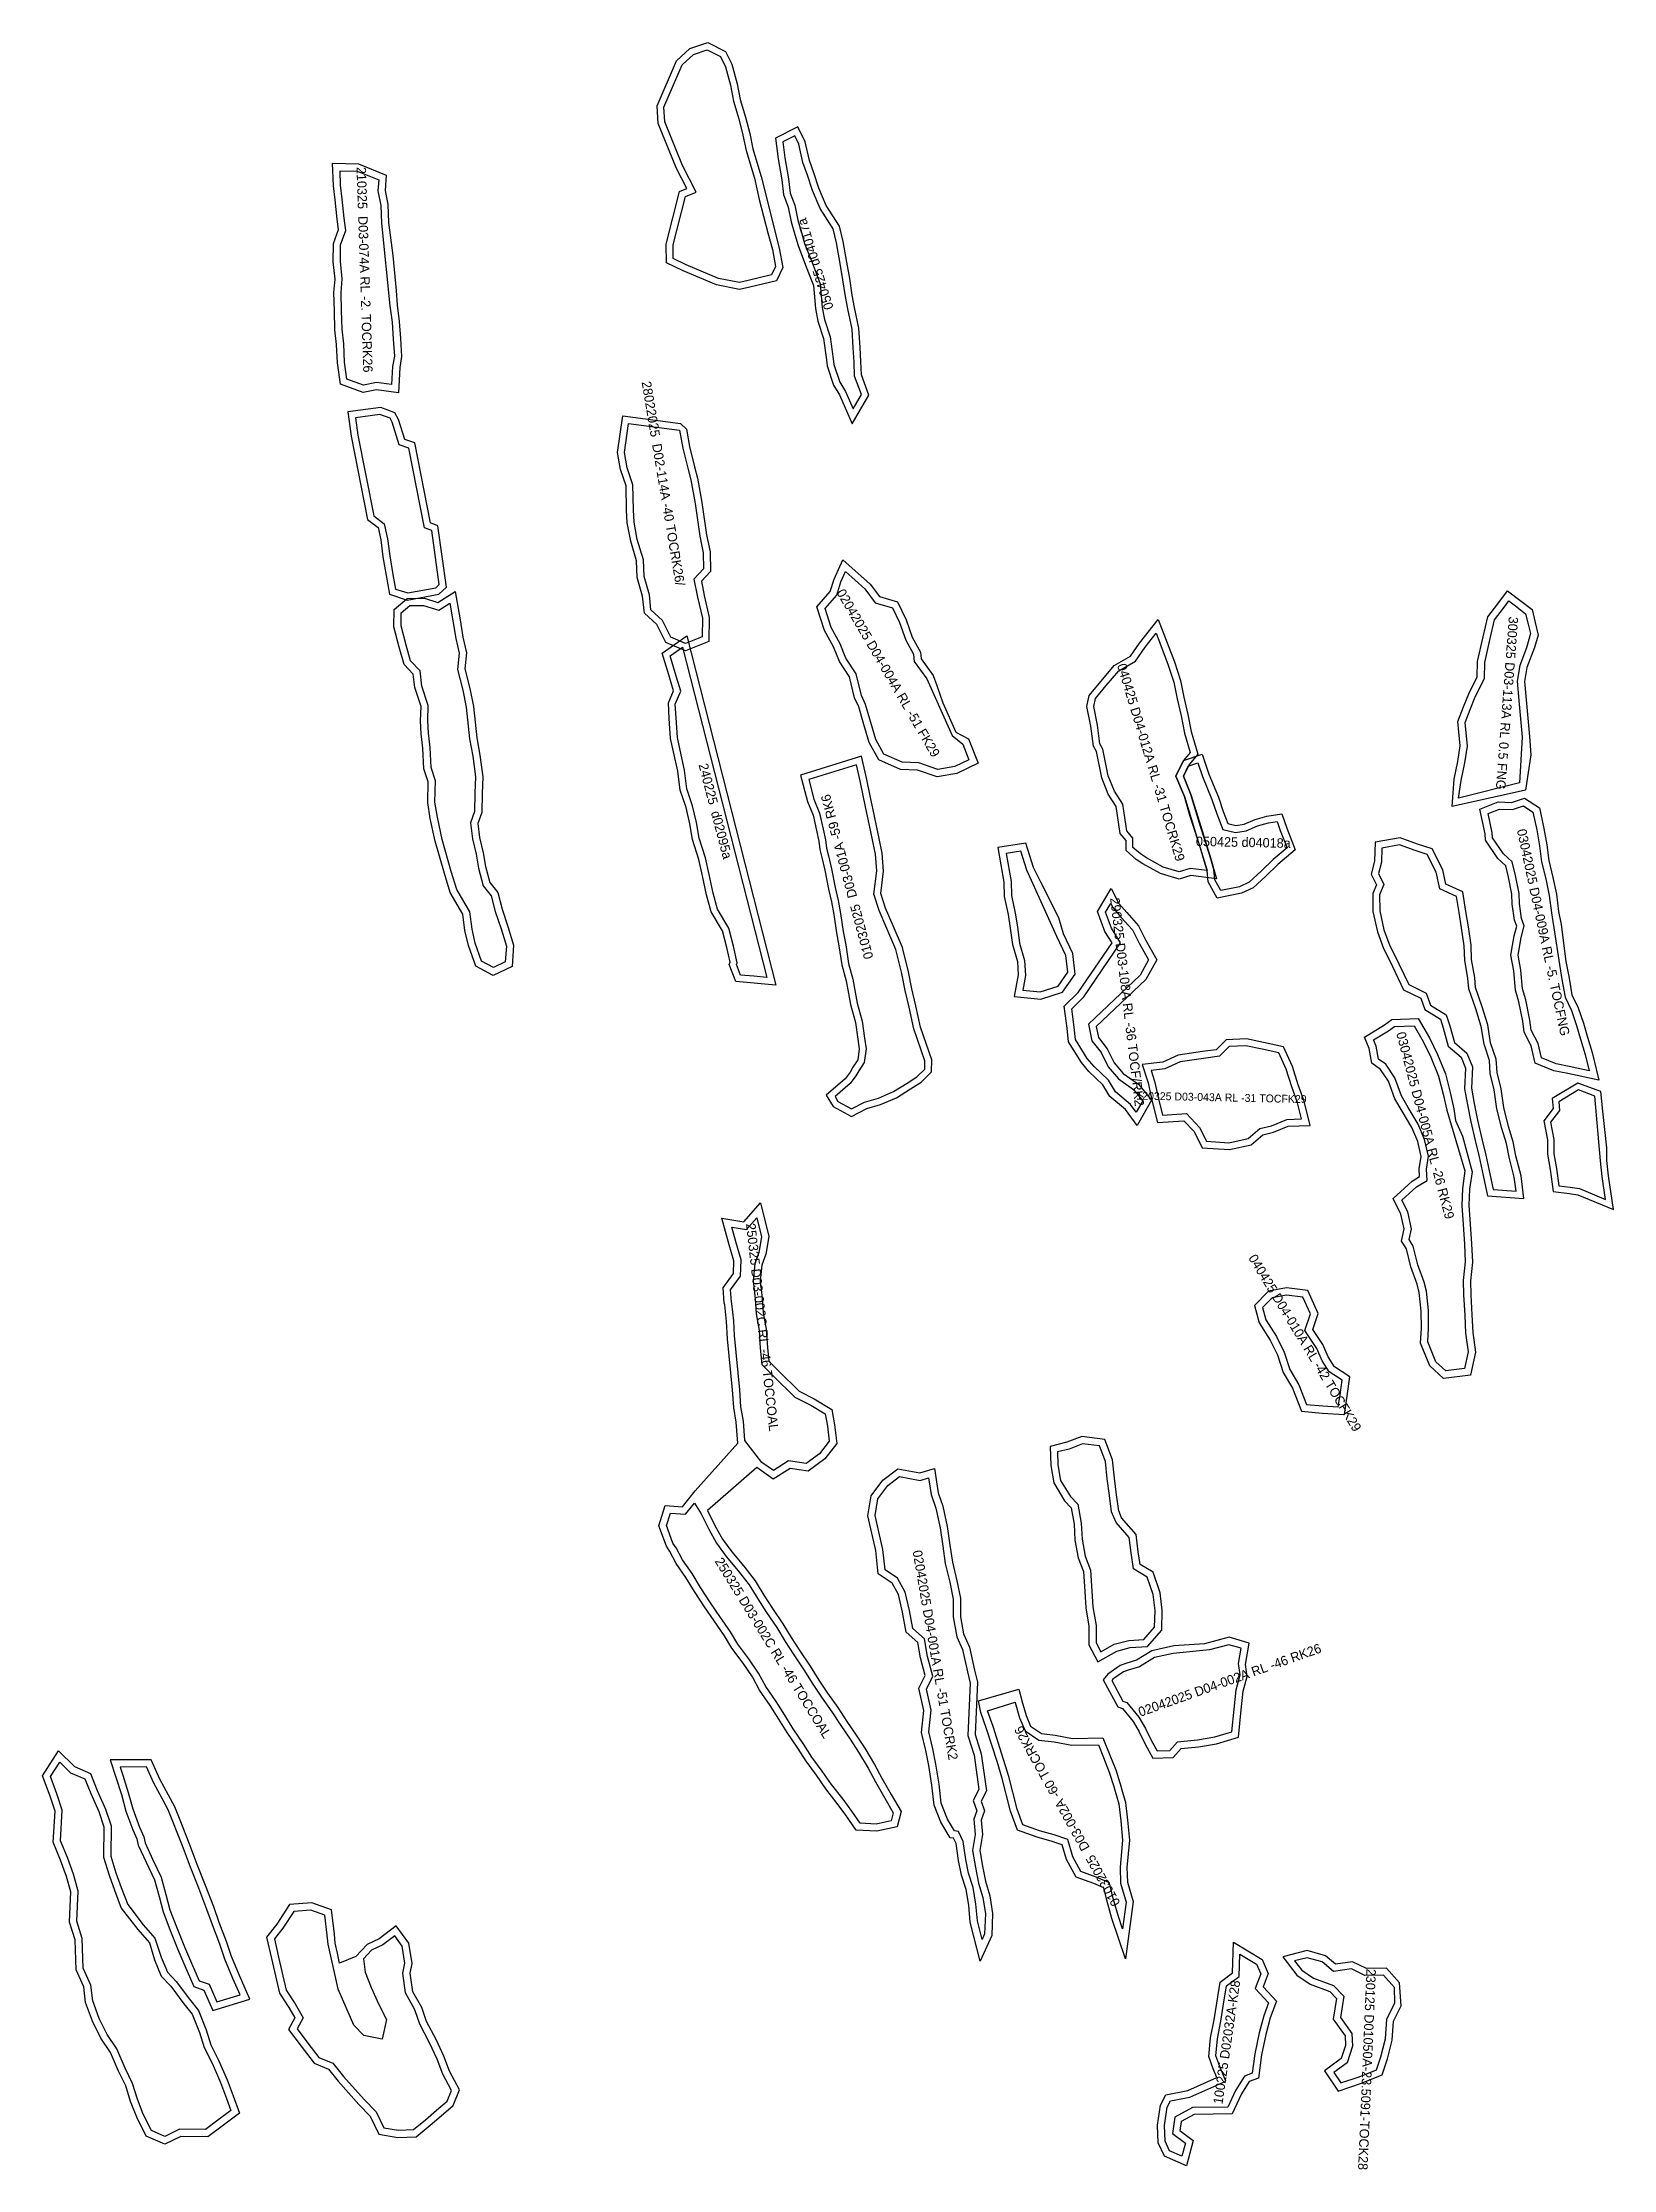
# Model space of a CAD drawing. Extents: x 550067 to 555612, y 63485 to 80416.
# Drawn here: x 551615 to 552488, y 78207 to 79389 of the extents above; entities that cross this region are included whole.
import ezdxf

# ---------------------------------------------------------------- set-up
doc = ezdxf.new("R2010")
doc.units = 0

msp = doc.modelspace()

# ---------------------------------------------------------------- texts
at = {"layer": 'GEOMETRY_LAYER_1', "color": 7}
for s, height, rotation, p in [('210325  D03-074A RL -2. TOCRK26', 5.24933, 271.9, (551789.6, 79319.859, 4.949)), ('^J', 5.2493, 291.2, (551980.401, 79306.519, -35.518)), ('28022025  D02-114A -40 TOCRK26/', 5.24933, 279.5, (551948.047, 79200.296, -33)), ('^J', 5.2493, 291.5, (551787.684, 79125.163, -2.529)), ('^J', 5.2493, 291.5, (551794.295, 79127.77, -2.529)), ('^J', 5.2493, 291.5, (551800.906, 79130.378, -2.529)), ('02042025 D04-004A RL -51 FK29', 5.24933, 300.1, (552056.183, 79083.377, -43.463)), ('300325 D03-113A RL 0.5 FNG', 5.24933, 265.7, (552430.043, 79070.095, 8.163)), ('040425 D04-012A RL -31 TOCRK29', 5.24933, 286.7, (552212.242, 79042.958, -28.515)), ('^J', 5.2493, 278.6, (551825.409, 78988.831, -13.94)), ('^J', 5.2493, 278.6, (551832.436, 78989.891, -13.94)), ('240225  d02095a', 5.24933, 284.6, (551979.651, 78987.613, -37.948)), ('01032025  D03-001A -59 RK6', 5.24933, 104.9, (552076.935, 78880.366, -44.129)), ('03042025 D04-009A RL -5. TOCFNG', 5.24933, 282, (552434.469, 78951.288, 2.07)), ('290325 D03-108A RL -36 TOCF/RK2', 5.24933, 276.8, (552208.416, 78913.391, -30.87)), ('^J', 5.2493, 276.8, (552208.794, 78847.917, -30.87)), ('03042025 D04-005A RL -26 RK29', 5.24933, 284.8, (552367.378, 78838.319, -22.015)), ('^J', 5.2493, 292.3, (552376.701, 78833.849, -10.91)), ('^J', 5.2493, 292.3, (552383.279, 78836.542, -10.91)), ('^J', 5.2493, 292.3, (552389.856, 78839.233, -10.91)), ('120325 D03-043A RL -31 TOCFK29', 4.37444, 358.8, (552223.001, 78801.475, -26.348)), ('^J', 5.2493, 270.3, (552454.732, 78746.377, -0.786)), ('^J', 5.2493, 270.3, (552461.839, 78746.411, -0.786)), ('250325 D03-002C RL -46 TOCCOAL ', 5.24933, 276.4, (552006.069, 78732.399, -41.635)), ('040425 D04-010A RL -42 TOCFK29', 5.24933, 301.2, (552285.087, 78713.413, -39.256)), ('^J', 5.2493, 276.4, (551978.353, 78658.332, -41.635)), ('^J', 5.2493, 276.4, (551985.416, 78659.12, -41.635)), ('^J', 5.2493, 276.4, (551992.479, 78659.907, -41.635)), ('^J', 5.2493, 276.4, (551999.542, 78660.694, -41.635)), ('^J', 5.2493, 276.4, (552006.605, 78661.481, -41.635)), ('250325 D03-002C RL -46 TOCCOAL ', 5.24933, 301.6, (551988.506, 78544.873, -36.669)), ('02042025 D04-001A RL -51 TOCRK2', 5.24933, 279.8, (552098.623, 78550.457, -46.301)), ('^J', 5.2493, 287.4, (552174.917, 78545.456, -46.91)), ('^J', 5.2493, 287.4, (552181.7, 78547.576, -46.91)), ('^J', 5.2493, 287.4, (552188.483, 78549.696, -46.91)), ('^J', 5.2493, 287.4, (552195.266, 78551.816, -46.91)), ('^J', 5.2493, 287.4, (552168.134, 78543.336, -46.91)), ('02042025 D04-002A RL -46 RK26', 5.24933, 19.6, (552225.232, 78458.315, -40.813)), ('^J', 5.2493, 301.6, (552013.203, 78477.239, -36.669)), ('^J', 5.2493, 301.6, (552019.254, 78480.965, -36.669)), ('^J', 5.2493, 301.6, (551995.049, 78466.061, -36.669)), ('^J', 5.2493, 301.6, (552001.1, 78469.787, -36.669)), ('^J', 5.2493, 301.6, (552007.151, 78473.512, -36.669)), ('01032025  D03-002A -60 TOCRK26', 5.24933, 119, (552214.319, 78354.875, -54.365)), ('100225 D02032A-K28', 5.24933, 81.8, (552270.865, 78242.736, -24.851)), ('230125 D01050A-23.5091-TOCK28', 5.24933, 267.6, (552350.933, 78318.392, -16.481)), ('^J', 5.2493, 302.3, (551785.164, 78288.363, 22.073)), ('^J', 5.2493, 302.3, (551779.159, 78284.563, 22.073))]:
    msp.add_text(s, height=height, rotation=rotation, dxfattribs=at).set_placement(p)
msp.add_text('^J', height=5.084, dxfattribs=at).set_placement((552240.31, 79027.898, -9.914))
at = {"layer": 'GEOMETRY_LAYER_2', "color": 7}
for s, rotation, p in [('050425 d04017a', 107, (552054.813, 79241.524, -29.924)), ('050425 d04018a', 358.8, (552256.068, 78942.449, -20.431))]:
    msp.add_text(s, height=5.24933, rotation=rotation, dxfattribs=at).set_placement(p)

# ---------------------------------------------------------------- linework, layer by layer
at = {"layer": 'GEOMETRY_LAYER_1', "color": 1}
for points in [[(552024.423, 79274.79, -36.029), (552026.47, 79264.034, -36.44), (552022.999, 79256.689, -36.735), (552008.204, 79253.061, -35.992), (552002.479, 79251.841, -35.892), (551989.74, 79254.345, -36.434), (551971.193, 79262.092, -36.231), (551961.812, 79266.691, -36.056), (551961.775, 79277.023, -35.858), (551969.162, 79306.252, -35.115), (551973.12, 79307.897, -34.372), (551967.4, 79319.112, -33.384), (551957.257, 79344.13, -32.889), (551956.611, 79353.884, -33.165), (551967.442, 79378.867, -35.189), (551974.849, 79385.823, -35.518), (551984.795, 79389.082, -35.335), (551994.628, 79384.168, -35.218), (551998.263, 79377.025, -35.002), (552001.143, 79366.185, -34.1), (552002.792, 79357.411, -33.24), (552005.817, 79347.632, -33.121), (552008.112, 79338.447, -33.254), (552009.841, 79330.003, -33.956), (552014.457, 79314.637, -32.078), (552024.423, 79274.79, -36.029)], [(552018.264, 79283.27, -36.096), (552020.715, 79273.95, -36.029), (552022.506, 79264.539, -36.44), (552020.336, 79259.949, -36.735), (552007.356, 79256.766, -35.992), (552002.449, 79255.72, -35.892), (551990.85, 79258, -36.434), (551972.763, 79265.555, -36.231), (551965.604, 79269.064, -36.056), (551965.577, 79276.557, -35.858), (551972.38, 79303.474, -35.115), (551978.371, 79305.965, -34.372), (551970.86, 79320.692, -33.384), (551961.008, 79344.992, -32.889), (551960.463, 79353.217, -33.165), (551970.616, 79376.634, -35.189), (551976.835, 79382.475, -35.518), (551984.494, 79384.984, -35.335), (551991.809, 79381.328, -35.218), (551994.694, 79375.66, -35.002), (551997.435, 79365.345, -34.1), (551999.098, 79356.496, -33.24), (552002.156, 79346.61, -33.121), (552004.406, 79337.605, -33.254), (552006.152, 79329.074, -33.956), (552010.779, 79313.673, -32.078), (552013.432, 79301.86, -32.624), (552018.264, 79283.27, -36.096)], [(552442.345, 78993.076, 5.449), (552439.256, 78973.547, 5.55), (552398.583, 78964.436, 6.859), (552399.623, 78979.653, 6.618), (552401.642, 78989.36, 6.747), (552403.007, 78998.124, 6.792), (552401.604, 79011.692, 7.106), (552404.76, 79019.725, 7.231), (552407.732, 79026.937, 7.606), (552412.446, 79036.543, 7.75), (552412.632, 79044.976, 8.112), (552415.795, 79058.729, 7.779), (552418.43, 79069.814, 8.417), (552423.871, 79077.063, 8.29), (552429.311, 79084.311, 8.163), (552436.116, 79079.1, 7.985), (552442.921, 79073.889, 7.807), (552444.663, 79066.764, 7.914), (552446.406, 79059.638, 8.021), (552444.233, 79052.745, 7.577), (552439.971, 79041.664, 7.575), (552438.666, 79033.959, 7.698), (552439.586, 79023.738, 7.135), (552440.505, 79013.517, 6.573), (552441.425, 79003.297, 6.011), (552442.345, 78993.076, 5.449)], [(552436.024, 78977.619, 5.55), (552401.986, 78969.039, 6.859), (552403.559, 78978.931, 6.618), (552405.578, 78988.644, 6.747), (552407.039, 78998.019, 6.792), (552405.683, 79011.135, 7.106), (552408.47, 79018.232, 7.231), (552411.38, 79025.293, 7.606), (552416.426, 79035.572, 7.75), (552416.622, 79044.479, 8.112), (552419.69, 79057.818, 7.779), (552422.129, 79068.079, 8.417), (552427.07, 79074.662, 8.29), (552430.086, 79078.68, 8.163), (552433.684, 79075.924, 7.985), (552439.37, 79071.57, 7.807), (552440.778, 79065.813, 7.914), (552442.077, 79060.502, 8.021), (552439.865, 79052.529, 7.577), (552436.094, 79042.726, 7.575), (552434.635, 79034.116, 7.698), (552435.602, 79023.38, 7.135), (552436.521, 79013.159, 6.573), (552437.441, 79002.938, 6.011), (552436.024, 78977.619, 5.55)], [(552461.674, 78878.191, 0.67), (552463.485, 78868.911, -0.126), (552465.109, 78859.678, -0.29), (552468.497, 78852.428, -0.304), (552471.533, 78843.882, -0.69), (552473.689, 78836.239, -1.018), (552476.254, 78827.609, -0.927), (552480.097, 78812.248, -1.09), (552462.779, 78815.96, -0.959), (552455.113, 78817.424, -1.869), (552444.681, 78821.786, -1.9), (552442.491, 78831.329, -1.033), (552438.599, 78838.91, -0.221), (552437.725, 78844.98, -0.317), (552435.559, 78855.867, 0.161), (552433.645, 78862.2, 0.356), (552432.751, 78872.946, 0.128), (552431.144, 78881.717, 0.838), (552433.043, 78892.48, 1.027), (552434.388, 78897.85, 1.461), (552433.245, 78901.266, 1.87), (552431.908, 78910.142, 2.281), (552431.692, 78915.657, 2.611), (552429.903, 78925.162, 2.922), (552428.346, 78931.483, 2.692), (552423.976, 78935.396, 2.527), (552417.146, 78945.673, 2.131), (552416.827, 78949.144, 1.816), (552413.899, 78962.921, 1.551), (552424.135, 78967.006, 2.006), (552431.555, 78966.677, 2.07), (552438.662, 78969.092, 2.37), (552447.016, 78963.673, 3.132), (552449.515, 78952.134, 3.034), (552451.112, 78943.109, 3.364), (552452.207, 78934.423, 3.017), (552454.436, 78924.969, 2.432), (552456.435, 78915.576, 2.437), (552457.635, 78905.988, 2.225), (552459.141, 78898.867, 1.778), (552461.674, 78878.191, 0.67)], [(552459.552, 78868.181, -0.126), (552461.261, 78858.465, -0.29), (552464.792, 78850.909, -0.304), (552467.719, 78842.669, -0.69), (552469.847, 78835.126, -1.018), (552472.394, 78826.553, -0.927), (552474.659, 78817.505, -1.09), (552463.574, 78819.881, -0.959), (552456.272, 78821.275, -1.869), (552448.12, 78824.683, -1.9), (552446.278, 78832.711, -1.033), (552442.463, 78840.142, -0.221), (552441.669, 78845.656, -0.317), (552439.444, 78856.838, 0.161), (552437.596, 78862.953, 0.356), (552436.721, 78873.473, 0.128), (552435.209, 78881.731, 0.838), (552436.958, 78891.645, 1.027), (552438.552, 78898.011, 1.461), (552437.148, 78902.206, 1.87), (552435.896, 78910.519, 2.281), (552435.678, 78916.107, 2.611), (552433.813, 78926.01, 2.922), (552431.935, 78933.639, 2.692), (552427.025, 78938.036, 2.527), (552421.036, 78947.045, 2.131), (552420.789, 78949.745, 1.816), (552418.513, 78960.455, 1.551), (552424.818, 78962.971, 2.006), (552432.13, 78962.648, 2.07), (552438.112, 78964.681, 2.37), (552443.456, 78961.214, 3.132), (552445.589, 78951.362, 3.034), (552447.156, 78942.509, 3.364), (552448.265, 78933.712, 3.017), (552450.533, 78924.094, 2.432), (552452.487, 78914.91, 2.437), (552453.687, 78905.325, 2.225), (552459.552, 78868.181, -0.126)], [(552418.195, 78747.991, -11.678), (552438.412, 78746.412, -11.513), (552436.814, 78759.095, -12.018), (552433.991, 78770.256, -13.418), (552432.363, 78777.952, -13.312), (552429.863, 78786.41, -14.762), (552427.159, 78797.102, -18.554), (552425.696, 78807.521, -14.31), (552423.5, 78816.501, -14.551), (552422.996, 78823.96, -14.549), (552419.927, 78833.102, -14.278), (552418.293, 78842.998, -14.808), (552415.234, 78853.056, -15.242), (552411.536, 78863.751, -15.038), (552411.093, 78869.239, -14.867), (552409.273, 78879.283, -14.698), (552409.018, 78887.351, -14.452), (552407.552, 78897.471, -13.823), (552406.211, 78906.067, -13.307), (552404.442, 78916.891, -12.892), (552395, 78921.298, -12.952), (552393.258, 78929.139, -12.584), (552387.364, 78940.788, -12.211), (552379.224, 78943.433, -12.087), (552369.643, 78946.93, -11.138), (552355.803, 78944.483, -10.668), (552355.427, 78933.999, -10.91), (552353.574, 78926.791, -11.019), (552356.413, 78920.871, -12.059), (552354.395, 78915.946, -11.878), (552354.453, 78905.956, -12.358), (552356.963, 78894.793, -12.682), (552360.268, 78886.056, -12.8), (552365.409, 78875.374, -13.891), (552371.568, 78862.54, -15.015), (552381.034, 78857.802, -14.928), (552383.432, 78851.455, -15.047), (552391.973, 78846.1, -15.163), (552393.592, 78841.342, -15.086), (552396.395, 78831.114, -14.86), (552403.486, 78824.956, -14.588), (552405.949, 78819.02, -14.598), (552405.399, 78807.46, -14.44), (552407.065, 78798.487, -14.159), (552408.958, 78789.143, -14.122), (552411.368, 78778.801, -13.568), (552413.453, 78769.671, -13.11), (552415.687, 78759.297, -12.503), (552418.195, 78747.991, -11.678)], [(552421.296, 78751.56, -11.678), (552434.059, 78750.563, -11.513), (552433.073, 78758.389, -12.018), (552430.288, 78769.396, -13.418), (552428.677, 78777.019, -13.312), (552426.198, 78785.405, -14.762), (552423.425, 78796.37, -18.554), (552421.959, 78806.804, -14.31), (552419.731, 78815.917, -14.551), (552419.238, 78823.215, -14.549), (552416.227, 78832.182, -14.278), (552414.585, 78842.132, -14.808), (552411.619, 78851.882, -15.242), (552407.787, 78862.965, -15.038), (552407.321, 78868.746, -14.867), (552405.484, 78878.882, -14.698), (552405.226, 78887.018, -14.452), (552403.794, 78896.906, -13.823), (552402.459, 78905.468, -13.307), (552401.016, 78914.297, -12.892), (552391.697, 78918.646, -12.952), (552389.652, 78927.849, -12.584), (552384.687, 78937.662, -12.211), (552377.985, 78939.84, -12.087), (552369.299, 78943.01, -11.138), (552359.49, 78941.277, -10.668), (552359.21, 78933.452, -10.91), (552357.599, 78927.185, -11.019), (552360.569, 78920.991, -12.059), (552358.199, 78915.209, -11.878), (552358.25, 78906.388, -12.358), (552360.612, 78895.886, -12.682), (552363.764, 78887.555, -12.8), (552368.834, 78877.02, -13.891), (552374.431, 78865.356, -15.015), (552384.063, 78860.536, -14.928), (552386.535, 78853.995, -15.047), (552395.136, 78848.603, -15.163), (552397.226, 78842.458, -15.086), (552399.756, 78833.228, -14.86), (552406.654, 78827.238, -14.588), (552409.785, 78819.69, -14.598), (552409.216, 78807.719, -14.44), (552410.795, 78799.211, -14.159), (552412.671, 78789.952, -14.122), (552415.071, 78779.656, -13.568), (552417.163, 78770.494, -13.11), (552419.4, 78760.108, -12.503), (552421.296, 78751.56, -11.678)], [(552223.378, 78787.056, -29.784), (552216.902, 78795.991, -29.85), (552208.328, 78803.114, -29.564), (552204.349, 78809.695, -29.347), (552196.572, 78817.105, -29.413), (552192.47, 78822.019, -29.499), (552185.377, 78833.536, -29.881), (552184.551, 78841.233, -29.897), (552182.961, 78853.391, -30.032), (552190.701, 78861.074, -29.093), (552209.501, 78888.69, -31.927), (552205.528, 78894.888, -32.196), (552201.356, 78905.979, -32.44), (552209.063, 78918.741, -30.87), (552213.226, 78910.535, -32.778), (552217.663, 78905.395, -32.169), (552224.286, 78898.02, -31.763), (552228.177, 78890.355, -31.504), (552234.385, 78879.153, -31.434), (552228.36, 78868.163, -31.417), (552200.718, 78842.014, -29.67), (552202.033, 78835.895, -29.706), (552206.822, 78829.688, -29.848), (552210.722, 78821.924, -29.695), (552215.772, 78816.051, -29.721), (552224.118, 78810.104, -30.053), (552231.435, 78801.207, -30.334), (552223.378, 78787.056, -29.784)], [(552222.974, 78794.43, -29.784), (552219.846, 78798.746, -29.85), (552211.402, 78805.76, -29.564), (552207.495, 78812.222, -29.347), (552199.496, 78819.843, -29.413), (552195.725, 78824.362, -29.499), (552189.258, 78834.863, -29.881), (552188.523, 78841.706, -29.897), (552187.184, 78851.947, -30.032), (552193.791, 78858.506, -29.093), (552214.295, 78888.625, -31.927), (552209.123, 78896.692, -32.196), (552205.783, 78905.571, -32.44), (552208.759, 78910.5, -30.87), (552209.88, 78908.291, -32.778), (552214.661, 78902.752, -32.169), (552220.958, 78895.74, -31.763), (552224.643, 78888.48, -31.504), (552229.818, 78879.142, -31.434), (552225.155, 78870.636, -31.417), (552196.335, 78843.375, -29.67), (552198.312, 78834.169, -29.706), (552203.421, 78827.549, -29.848), (552207.368, 78819.69, -29.695), (552213.055, 78813.075, -29.721), (552221.365, 78807.154, -30.053), (552226.597, 78800.793, -30.334), (552222.974, 78794.43, -29.784)], [(552482.268, 78795.054, -0.297), (552481.07, 78805.964, -0.608), (552468.376, 78810.657, -0.786), (552454.034, 78802.132, -1.097), (552454.624, 78796.448, -1.083), (552449.54, 78789.69, -1.428), (552451.529, 78779.038, -1.195), (552451.488, 78771.057, -0.797), (552452.989, 78762.52, -0.802), (552454.709, 78750.366, -0.542), (552463.734, 78749.285, -0.524), (552468.308, 78748.596, -0.065), (552488.17, 78740.375, 0.217), (552485.422, 78759.139, 0.027), (552484.514, 78767.648, 0.148), (552484.477, 78774.601, 0.078), (552482.268, 78795.054, -0.297)], [(552477.827, 78803.431, -0.608), (552468.729, 78806.795, -0.786), (552457.746, 78800.267, -1.097), (552458.247, 78795.442, -1.083), (552453.264, 78788.818, -1.428), (552455.03, 78779.352, -1.195), (552454.99, 78771.353, -0.797), (552456.446, 78763.069, -0.802), (552457.797, 78753.521, -0.542), (552464.203, 78752.754, -0.524), (552469.252, 78751.994, -0.065), (552483.814, 78745.966, 0.217), (552481.949, 78758.7, 0.027), (552481.015, 78767.453, 0.148), (552477.827, 78803.431, -0.608)], [(552326.615, 78665.306, -38.752), (552321.019, 78673.73, -39.164), (552324.017, 78682.51, -39.193), (552318.325, 78695.412, -39.131), (552306.422, 78696.834, -39.039), (552296.483, 78695.05, -39.256), (552288.608, 78686.923, -39.771), (552291.275, 78677.391, -40.075), (552297.356, 78667.747, -40.112), (552301.535, 78659.478, -39.434), (552304.641, 78649.791, -38.804), (552309.762, 78641.094, -38.201), (552314.786, 78628.275, -37.036), (552326.284, 78627.21, -36.308), (552338.625, 78626.45, -36.036), (552340.193, 78636.847, -36.698), (552341.606, 78647.391, -37.26), (552333.136, 78652.977, -37.812), (552329.609, 78658.46, -38.328), (552326.615, 78665.306, -38.752)], [(552323.283, 78663.093, -38.752), (552316.597, 78673.159, -39.164), (552319.727, 78682.325, -39.193), (552315.586, 78691.711, -39.131), (552306.541, 78692.791, -39.039), (552298.458, 78691.341, -39.256), (552293.079, 78685.789, -39.771), (552294.969, 78679.032, -40.075), (552300.841, 78669.72, -40.112), (552305.247, 78661.001, -39.434), (552308.314, 78651.437, -38.804), (552313.37, 78642.85, -38.201), (552317.61, 78632.03, -37.036), (552326.591, 78631.199, -36.308), (552335.216, 78630.668, -36.036), (552336.233, 78637.412, -36.698), (552337.308, 78645.434, -37.26), (552330.229, 78650.103, -37.812), (552326.245, 78656.296, -38.328), (552323.283, 78663.093, -38.752)], [(552283.737, 78487.361, -41.267), (552285.779, 78499.348, -41.209), (552274.531, 78502.543, -41.271), (552260.892, 78498.967, -41.457), (552243.861, 78497.748, -41.502), (552231.549, 78495.088, -40.564), (552223.151, 78489.822, -40.549), (552217.196, 78487.985, -39.53), (552214.073, 78486.896, -39.91), (552207.136, 78482.131, -39.334), (552204.66, 78478.956, -39.713), (552212.736, 78463.904, -40.091), (552215.336, 78462.882, -40.08), (552221.185, 78455.765, -40.813), (552224.578, 78449.915, -40.927), (552227.831, 78443.136, -40.873), (552232.18, 78435.3, -41.02), (552243.568, 78435.672, -40.936), (552247.883, 78440.688, -40.918), (552257.57, 78441.648, -40.938), (552267.618, 78443.239, -40.959), (552279.78, 78447.002, -40.59), (552281.347, 78462.24, -40.76), (552282.351, 78472.572, -40.914), (552284.563, 78480.692, -41.196), (552283.737, 78487.361, -41.267)], [(552279.794, 78488.033, -41.267), (552281.233, 78496.481, -41.209), (552274.489, 78498.396, -41.271), (552263.678, 78495.562, -41.457), (552243.53, 78493.585, -41.502), (552233.08, 78491.327, -40.564), (552224.832, 78486.154, -40.549), (552218.444, 78484.184, -39.53), (552215.896, 78483.296, -39.91), (552209.911, 78479.183, -39.334), (552209.417, 78478.55, -39.713), (552215.566, 78467.09, -40.091), (552217.767, 78466.224, -40.08), (552224.482, 78458.053, -40.813), (552228.116, 78451.787, -40.927), (552231.385, 78444.974, -40.873), (552234.492, 78439.377, -41.02), (552241.681, 78439.612, -40.936), (552245.895, 78444.511, -40.918), (552257.059, 78445.617, -40.938), (552266.709, 78447.145, -40.959), (552276.071, 78450.041, -40.59), (552277.367, 78462.638, -40.76), (552278.402, 78473.296, -40.914), (552280.703, 78481.744, -41.196), (552279.794, 78488.033, -41.267)], [(551681.099, 78324.746, 34.462), (551684.545, 78316.348, 34.189), (551689.459, 78311.176, 33.509), (551696.718, 78301.293, 33.107), (551701.768, 78295.09, 32.352), (551706.043, 78284.263, 31.562), (551708.722, 78276.077, 31.098), (551712.966, 78267.401, 30.284), (551717.763, 78256.603, 29.671), (551721.067, 78247.589, 29.058), (551724.491, 78237.957, 28.993), (551714.908, 78230.825, 28.955), (551706.999, 78224.854, 29.022), (551692.03, 78225.011, 28.871), (551683.062, 78220.726, 28.843), (551672.672, 78225.284, 29.556), (551667.435, 78235.851, 30.073), (551664.032, 78244.551, 30.446), (551661.453, 78253.118, 30.993), (551657.391, 78261.369, 32.398), (551652.834, 78271.793, 33.433), (551647.573, 78279.75, 34.656), (551642.927, 78289.084, 34.81), (551639.08, 78299.55, 34.908), (551638.08, 78308.168, 34.685), (551633.777, 78317.69, 35.31), (551633.234, 78334.372, 36.182), (551630.17, 78344.233, 36.704), (551630.849, 78361.027, 37.584), (551628.519, 78369.635, 38.046), (551625.181, 78378.609, 38.668), (551621.061, 78388.683, 39.173), (551622.069, 78405.891, 40.769), (551619.343, 78414.295, 41.608), (551615.122, 78425.551, 42.303), (551624.079, 78439.396, 42.21), (551632.865, 78430.642, 41.893), (551641.686, 78426.866, 40.896), (551645.557, 78417.293, 40.43), (551650.156, 78407.073, 40.031), (551653.226, 78397.722, 39.179), (551653.047, 78380.818, 38.059), (551655.902, 78371.623, 37.802), (551658.87, 78363.383, 37.086), (551662.432, 78353.966, 36.325), (551671.082, 78342.675, 35.542), (551677.599, 78335.293, 34.87), (551681.099, 78324.746, 34.462)], [(551677.398, 78323.226, 34.462), (551681.129, 78314.136, 34.189), (551686.385, 78308.605, 33.509), (551693.553, 78298.844, 33.107), (551698.275, 78293.045, 32.352), (551702.279, 78282.906, 31.562), (551705.007, 78274.568, 31.098), (551709.34, 78265.71, 30.284), (551714.053, 78255.101, 29.671), (551717.304, 78246.231, 29.058), (551719.732, 78239.401, 28.993), (551712.509, 78234.025, 28.955), (551705.678, 78228.868, 29.022), (551691.144, 78229.021, 28.871), (551682.991, 78225.126, 28.843), (551675.611, 78228.363, 29.556), (551671.097, 78237.471, 30.073), (551667.816, 78245.858, 30.446), (551665.188, 78254.589, 30.993), (551661.019, 78263.054, 32.398), (551656.361, 78273.712, 33.433), (551651.045, 78281.752, 34.656), (551646.606, 78290.67, 34.81), (551642.998, 78300.483, 34.908), (551641.981, 78309.247, 34.685), (551637.749, 78318.614, 35.31), (551637.214, 78335.043, 36.182), (551634.195, 78344.76, 36.704), (551634.871, 78361.479, 37.584), (551632.333, 78370.857, 38.046), (551628.908, 78380.063, 38.668), (551625.107, 78389.356, 39.173), (551626.106, 78406.41, 40.769), (551623.12, 78415.615, 41.608), (551619.574, 78425.07, 42.303), (551624.755, 78433.077, 42.21), (551630.586, 78427.266, 41.893), (551638.596, 78423.838, 40.896), (551641.877, 78415.721, 40.43), (551646.422, 78405.625, 40.031), (551649.219, 78397.103, 39.179), (551649.041, 78380.232, 38.059), (551652.108, 78370.351, 37.802), (551655.117, 78361.997, 37.086), (551658.899, 78352, 36.325), (551667.991, 78340.133, 35.542), (551674.6, 78332.645, 34.87), (551677.398, 78323.226, 34.462)]]:
    msp.add_polyline3d(points, dxfattribs=at)
at = {"layer": 'GEOMETRY_LAYER_1', "color": 3}
for points in [[(551811.621, 79251.188, 1.193), (551812.179, 79243.049, 0.627), (551813.328, 79234.006, 0.215), (551813.974, 79224.531, -0.03), (551814.704, 79214.537, -0.077), (551813.632, 79208.524, -0.101), (551812.875, 79194.383, -0.617), (551800.753, 79196.045, -1.132), (551793.259, 79194.552, -1.489), (551780.662, 79199.087, -0.859), (551779.037, 79211.107, -0.178), (551778.541, 79221.202, 0.366), (551777.63, 79229.461, 0.85), (551777.325, 79239.963, 0.834), (551776.989, 79250.06, 1.015), (551777.679, 79257.615, 1.417), (551776.669, 79267.106, 1.747), (551776.813, 79277.288, 2.391), (551779.604, 79285.095, 2.754), (551778.836, 79290.921, 3.243), (551777.691, 79301.573, 3.921), (551776.801, 79309.443, 4.8), (551776.279, 79321.937, 5.449), (551790.741, 79321.65, 4.949), (551806.14, 79315.335, 4.568), (551805.493, 79306.918, 4.379), (551807.104, 79299.034, 4.34), (551807.413, 79289.043, 3.623), (551809.727, 79270.741, 2.689), (551811.621, 79251.188, 1.193)], [(551808.196, 79242.66, 0.627), (551809.345, 79233.619, 0.215), (551809.984, 79224.25, -0.03), (551810.679, 79214.745, -0.077), (551809.651, 79208.984, -0.101), (551809.113, 79198.937, -0.617), (551800.631, 79200.099, -1.132), (551793.568, 79198.693, -1.489), (551784.301, 79202.029, -0.859), (551783.023, 79211.474, -0.178), (551782.53, 79221.519, 0.366), (551781.624, 79229.738, 0.85), (551781.323, 79240.088, 0.834), (551780.995, 79249.944, 1.015), (551781.699, 79257.645, 1.417), (551780.672, 79267.29, 1.747), (551780.803, 79276.566, 2.391), (551783.695, 79284.659, 2.754), (551782.808, 79291.397, 3.243), (551781.667, 79302.011, 3.921), (551780.791, 79309.752, 4.8), (551780.453, 79317.854, 5.449), (551789.914, 79317.666, 4.949), (551801.929, 79312.738, 4.568), (551801.461, 79306.665, 4.379), (551803.117, 79298.568, 4.34), (551803.421, 79288.729, 3.623), (551808.196, 79242.66, 0.627)], [(551806.108, 79092.716, -12.376), (551807.869, 79082.368, -13.062), (551817.812, 79079.183, -13.203), (551835.42, 79082.413, -12.883), (551839.583, 79086.385, -12.542), (551834.841, 79120.501, -10.749), (551830.763, 79122.06, -9.579), (551822.073, 79166.529, -5.735), (551816.46, 79168.487, -4.287), (551813, 79179.58, -2.839), (551810.893, 79183.324, -2.6), (551803.064, 79186.116, -2.802), (551784.728, 79183.728, -2.529), (551786.635, 79170.248, -4.166), (551795.731, 79123.897, -9.114), (551801.614, 79119.446, -9.717), (551803.052, 79112.615, -10.695), (551804.305, 79103.148, -11.664), (551806.108, 79092.716, -12.376)], [(551809.854, 79093.359, -12.376), (551811.228, 79085.282, -13.062), (551818.063, 79083.092, -13.203), (551833.618, 79085.946, -12.883), (551835.551, 79087.791, -12.542), (551831.387, 79117.754, -10.749), (551827.437, 79119.263, -9.579), (551818.762, 79163.659, -5.735), (551813.402, 79165.529, -4.287), (551809.491, 79178.066, -2.839), (551808.278, 79180.222, -2.6), (551802.649, 79182.229, -2.802), (551789.028, 79180.456, -2.529), (551790.383, 79170.88, -4.166), (551799.18, 79126.052, -9.114), (551805.04, 79121.619, -9.717), (551806.801, 79113.256, -10.695), (551808.062, 79103.721, -11.664), (551809.854, 79093.359, -12.376)], [(552122.646, 79005.668, -46.468), (552129.814, 79001.915, -46.714), (552135.033, 78988.446, -47.116), (552123.306, 78982.713, -47.561), (552112.255, 78980.792, -47.581), (552101.431, 78984.679, -46.948), (552092.02, 78984.971, -46.657), (552079.843, 78990.287, -46.812), (552074.522, 79000.023, -47.037), (552071.618, 79010.018, -46.949), (552068.741, 79019.73, -46.664), (552066.405, 79024.735, -46.534), (552063.516, 79036.483, -43.815), (552058.038, 79044.977, -44.081), (552054.712, 79053.153, -44.183), (552049.761, 79062.291, -44.155), (552045.501, 79075.426, -44.041), (552052.889, 79083.841, -43.463), (552055.003, 79090.771, -43.406), (552059.97, 79101.518, -43.066), (552075.096, 79088.043, -43.308), (552080.283, 79081.151, -43.626), (552090.283, 79078.146, -43.589), (552095.173, 79068.239, -43.649), (552098.514, 79058.569, -44.207), (552103.109, 79050.191, -43.753), (552103.408, 79046.492, -43.692), (552110.086, 79037.257, -45.532), (552112.084, 79031.659, -45.514), (552115.378, 79022.017, -45.851), (552122.646, 79005.668, -46.468)], [(552126.627, 78999.068, -46.714), (552129.976, 78990.425, -47.116), (552122.06, 78986.555, -47.561), (552112.612, 78984.914, -47.581), (552102.187, 78988.658, -46.948), (552092.914, 78988.946, -46.657), (552082.697, 78993.405, -46.812), (552078.241, 79001.558, -47.037), (552075.456, 79011.144, -46.949), (552072.491, 79021.152, -46.664), (552070.196, 79026.071, -46.534), (552067.24, 79038.088, -43.815), (552061.602, 79046.831, -44.081), (552058.334, 79054.865, -44.183), (552053.453, 79063.874, -44.155), (552050.008, 79074.497, -44.041), (552056.464, 79081.85, -43.463), (552058.749, 79089.341, -43.406), (552061.337, 79094.943, -43.066), (552072.139, 79085.32, -43.308), (552077.876, 79077.698, -43.626), (552087.466, 79074.816, -43.589), (552091.474, 79066.694, -43.649), (552094.844, 79056.943, -44.207), (552099.19, 79049.017, -43.753), (552099.511, 79045.054, -43.692), (552106.51, 79035.376, -45.532), (552120.67, 79003.901, -45.514), (552126.627, 78999.068, -46.714)], [(551854.544, 79019.973, -16.723), (551856.429, 79002.647, -17.746), (551858.232, 78993.006, -18.112), (551859.827, 78980.971, -18.013), (551859.353, 78971.594, -18.317), (551859.238, 78960.969, -18.689), (551857.11, 78954.867, -19.639), (551858.002, 78947.088, -20.357), (551859.948, 78938.683, -20.849), (551861.244, 78931.043, -21.914), (551863.705, 78922.188, -22.488), (551868.117, 78916.593, -22.563), (551870.54, 78907.225, -23.196), (551873.734, 78897.636, -23.581), (551876.921, 78887.293, -23.662), (551876.032, 78875.376, -24.418), (551865.534, 78870.375, -24.439), (551855.913, 78875.704, -24.435), (551851.763, 78887.208, -24.133), (551849.901, 78895.507, -23.701), (551848.673, 78904.496, -23.484), (551841.676, 78916.557, -22.358), (551838.462, 78927.092, -21.742), (551833.397, 78945.161, -20.499), (551830.598, 78957.672, -19.83), (551829.211, 78966.6, -19.3), (551829.449, 78978.125, -19.136), (551827.105, 78985.354, -18.919), (551826.494, 78996.846, -18.182), (551825.564, 79004.746, -17.969), (551825.222, 79012.098, -17.658), (551825.471, 79019.945, -17.315), (551821.942, 79030.501, -16.628), (551821.181, 79038.011, -16.311), (551816.079, 79043.275, -15.767), (551813.269, 79052.967, -15.071), (551810.427, 79064.329, -14.384), (551810.542, 79073.975, -13.939), (551817.689, 79080.053, -14.059), (551827.429, 79080.155, -13.94), (551834.74, 79077.829, -14.104), (551844.51, 79083.966, -13.67), (551847.159, 79068.235, -14.237), (551848.668, 79058.475, -15.415), (551850.768, 79049.83, -15.309), (551849.854, 79040.877, -15.809), (551852.594, 79029.985, -16.631), (551854.544, 79019.973, -16.723)], [(551850.568, 79019.541, -16.723), (551852.469, 79002.062, -17.746), (551854.281, 78992.376, -18.112), (551855.813, 78980.808, -18.013), (551855.354, 78971.717, -18.317), (551855.245, 78961.668, -18.689), (551853.032, 78955.321, -19.639), (551854.054, 78946.408, -20.357), (551856.024, 78937.897, -20.849), (551857.335, 78930.171, -21.914), (551860.067, 78920.342, -22.488), (551864.455, 78914.777, -22.563), (551866.701, 78906.09, -23.196), (551869.925, 78896.416, -23.581), (551872.876, 78886.837, -23.662), (551872.216, 78877.988, -24.418), (551865.672, 78874.872, -24.439), (551859.166, 78878.474, -24.435), (551855.611, 78888.329, -24.133), (551853.841, 78896.217, -23.701), (551852.529, 78905.819, -23.484), (551845.367, 78918.166, -22.358), (551842.301, 78928.216, -21.742), (551837.277, 78946.137, -20.499), (551834.531, 78958.417, -19.83), (551833.217, 78966.868, -19.3), (551833.463, 78978.716, -19.136), (551831.071, 78986.089, -18.919), (551830.482, 78997.186, -18.182), (551829.553, 79005.073, -17.969), (551829.225, 79012.128, -17.658), (551829.492, 79020.534, -17.315), (551825.877, 79031.347, -16.628), (551825.02, 79039.797, -16.311), (551819.644, 79045.344, -15.767), (551817.132, 79054.01, -15.071), (551814.433, 79064.798, -14.384), (551814.52, 79072.108, -13.939), (551819.177, 79076.069, -14.059), (551826.828, 79076.149, -13.94), (551835.296, 79073.455, -14.104), (551841.561, 79077.39, -13.67), (551843.21, 79067.597, -14.237), (551844.741, 79057.696, -15.415), (551846.719, 79049.552, -15.309), (551845.803, 79040.583, -15.809), (551848.715, 79029.008, -16.631), (551850.568, 79019.541, -16.723)], [(552169.871, 78922.373, -35.16), (552165.804, 78930.55, -35.332), (552161.568, 78944.023, -35.109), (552146.07, 78941.651, -35.714), (552149.365, 78922.295, -36.199), (552149.565, 78914.443, -36.472), (552151.784, 78904.271, -36.64), (552152.924, 78896.847, -36.654), (552154.114, 78887.658, -36.627), (552156.954, 78878.143, -37.133), (552157.375, 78870.738, -37.001), (552155.103, 78858.846, -36.813), (552169.894, 78857.332, -36.844), (552181.989, 78861.187, -36.391), (552189.048, 78871.205, -35.987), (552187.661, 78882.738, -35.953), (552182.524, 78893.618, -35.862), (552179.85, 78902.547, -35.647), (552169.871, 78922.373, -35.16)], [(552162.082, 78929.05, -35.332), (552158.781, 78939.55, -35.109), (552150.696, 78938.312, -35.714), (552153.357, 78922.682, -36.199), (552153.554, 78914.924, -36.472), (552155.719, 78905.002, -36.64), (552156.884, 78897.408, -36.654), (552158.039, 78888.492, -36.627), (552160.921, 78878.839, -37.133), (552161.396, 78870.472, -37.001), (552159.851, 78862.381, -36.813), (552169.473, 78861.396, -36.844), (552179.494, 78864.59, -36.391), (552184.893, 78872.253, -35.987), (552183.767, 78881.616, -35.953), (552178.778, 78892.182, -35.862), (552162.082, 78929.05, -35.332)], [(552409.561, 78761.247, -18.868), (552408.198, 78751.667, -19.075), (552407.838, 78742.688, -19.369), (552408.561, 78732.226, -19.669), (552409.342, 78721.272, -20.017), (552409.818, 78711.066, -20.638), (552408.682, 78700.72, -20.883), (552408.871, 78693.009, -20.838), (552409.543, 78681.867, -20.66), (552409.953, 78672.061, -20.804), (552411.505, 78660.983, -20.714), (552408.633, 78648.3, -20.632), (552393.665, 78646.384, -20.491), (552386.098, 78653.42, -20.133), (552380.959, 78666.081, -20.92), (552381.433, 78674.459, -20.992), (552381.359, 78683.931, -21.062), (552380.255, 78694.288, -21.011), (552379.06, 78698.86, -20.681), (552375.605, 78708.524, -20.36), (552373.211, 78718.412, -20.055), (552370.383, 78722.817, -20.237), (552371.814, 78729.689, -20.576), (552370.067, 78737.814, -20.62), (552365.675, 78746.544, -20.406), (552376.325, 78756.099, -19.777), (552380.468, 78758.625, -19.756), (552380.214, 78763.035, -18.988), (552381.25, 78769.867, -18.737), (552379.41, 78778.135, -18.678), (552376.085, 78785.981, -19.427), (552370.723, 78794.956, -19.891), (552366.661, 78801.812, -20.175), (552363.068, 78811.685, -20.909), (552358.732, 78818.266, -21.46), (552353.903, 78821.676, -21.847), (552352.451, 78829.937, -22.08), (552349.833, 78836.219, -22.189), (552360.915, 78843.028, -22.015), (552365.051, 78845.987, -22.178), (552379.69, 78846.486, -21.243), (552385.939, 78835.704, -20.732), (552390.366, 78826.582, -20.324), (552394.809, 78815.708, -20.051), (552397.361, 78805.359, -19.873), (552399.549, 78796.325, -19.416), (552400.444, 78789.893, -18.935), (552404.353, 78781.207, -18.65), (552409.561, 78761.247, -18.868)], [(552404.209, 78752.029, -19.075), (552403.833, 78742.631, -19.369), (552404.571, 78731.946, -19.669), (552405.349, 78721.037, -20.017), (552405.807, 78711.192, -20.638), (552404.676, 78700.89, -20.883), (552404.874, 78692.84, -20.838), (552405.548, 78681.663, -20.66), (552405.965, 78671.699, -20.804), (552407.442, 78661.153, -20.714), (552405.35, 78651.912, -20.632), (552395.016, 78650.59, -20.491), (552389.47, 78655.746, -20.133), (552385.004, 78666.752, -20.92), (552385.434, 78674.361, -20.992), (552385.357, 78684.16, -21.062), (552384.201, 78695.009, -21.011), (552382.885, 78700.042, -20.681), (552379.443, 78709.672, -20.36), (552376.94, 78720.007, -20.055), (552374.632, 78723.602, -20.237), (552375.902, 78729.703, -20.576), (552373.87, 78739.155, -20.62), (552370.623, 78745.609, -20.406), (552378.722, 78752.876, -19.777), (552384.599, 78756.459, -19.756), (552384.231, 78762.847, -18.988), (552385.317, 78770.006, -18.737), (552383.235, 78779.361, -18.678), (552379.66, 78787.796, -19.427), (552374.16, 78797.001, -19.891), (552370.293, 78803.53, -20.175), (552366.666, 78813.494, -20.909), (552361.656, 78821.097, -21.46), (552357.557, 78823.993, -21.847), (552356.314, 78831.067, -22.08), (552354.841, 78834.601, -22.189), (552363.128, 78839.693, -22.015), (552366.395, 78842.031, -22.178), (552377.431, 78842.407, -21.243), (552382.404, 78833.825, -20.732), (552386.711, 78824.951, -20.324), (552390.995, 78814.465, -20.051), (552393.475, 78804.41, -19.873), (552395.615, 78795.577, -19.416), (552405.548, 78761.933, -18.935), (552404.209, 78752.029, -19.075)], [(552213.241, 78572.862, -43.603), (552212.02, 78581.828, -44.632), (552210.842, 78591.07, -45.38), (552209.796, 78601.206, -46.131), (552205.498, 78612.581, -46.431), (552192.659, 78614.182, -46.795), (552184.417, 78611.032, -46.91), (552175.156, 78608.677, -47.34), (552175.458, 78598.127, -46.952), (552177.067, 78588.35, -46.312), (552183.159, 78578.344, -45.124), (552186.83, 78574.562, -44.711), (552188.416, 78565.467, -44.223), (552188.889, 78556.614, -44.456), (552190.755, 78546.628, -44.543), (552193.583, 78539.094, -44.716), (552194.328, 78528.02, -44.185), (552194.849, 78518.983, -43.433), (552196.642, 78508.722, -42.886), (552196.614, 78498.422, -43), (552201.658, 78488.883, -43.095), (552212.187, 78494.918, -42.54), (552219.539, 78496.815, -42.01), (552229.135, 78497.521, -41.952), (552237.127, 78506.578, -42.091), (552237.448, 78517.558, -41.964), (552236.275, 78527.221, -42.131), (552232.322, 78538.703, -42.192), (552225.152, 78543.048, -42.586), (552224.063, 78550.053, -42.531), (552222.9, 78559.678, -42.437), (552214.751, 78569.04, -43.119), (552213.241, 78572.862, -43.603)], [(552209.278, 78572.322, -43.603), (552208.054, 78581.305, -44.632), (552206.868, 78590.612, -45.38), (552205.871, 78600.278, -46.131), (552202.609, 78608.91, -46.431), (552193.155, 78610.09, -46.795), (552185.628, 78607.213, -46.91), (552179.246, 78605.59, -47.34), (552179.449, 78598.51, -46.952), (552180.888, 78589.767, -46.312), (552186.342, 78580.808, -45.124), (552190.559, 78576.464, -44.711), (552192.398, 78565.919, -44.223), (552192.869, 78557.09, -44.456), (552194.623, 78547.706, -44.543), (552197.535, 78539.95, -44.716), (552198.32, 78528.27, -44.185), (552198.829, 78519.444, -43.433), (552200.643, 78509.064, -42.886), (552200.617, 78499.409, -43), (552203.26, 78494.411, -43.095), (552210.666, 78498.656, -42.54), (552218.887, 78500.778, -42.01), (552227.215, 78501.391, -41.952), (552233.171, 78508.14, -42.091), (552233.441, 78517.375, -41.964), (552232.355, 78526.319, -42.131), (552229.011, 78536.032, -42.192), (552221.486, 78540.592, -42.586), (552220.1, 78549.506, -42.531), (552219.076, 78557.979, -42.437), (552211.734, 78566.414, -43.119), (552209.278, 78572.322, -43.603)], [(552126.969, 78504.495, -50.539), (552130.271, 78497.099, -51.1), (552133.032, 78484.234, -50.687), (552134.771, 78477.535, -51.054), (552133.42, 78448.448, -47.868), (552136.793, 78437.844, -47.47), (552139.68, 78417.131, -45.643), (552136.689, 78411.46, -45.716), (552138.647, 78406.138, -45.16), (552136.72, 78400.895, -44.549), (552137.56, 78392.865, -43.26), (552136.081, 78383.949, -41.493), (552137.474, 78375.276, -40.102), (552139.108, 78366.903, -39.577), (552141.525, 78358.824, -39.46), (552143.111, 78349.03, -39.541), (552142.635, 78336.68, -39.224), (552136.122, 78322.454, -39.25), (552130.699, 78344.216, -39.692), (552129.844, 78353.675, -39.519), (552128.383, 78362.413, -39.519), (552125.798, 78370.369, -39.906), (552124.221, 78378.411, -40.6), (552122.954, 78387.887, -42.277), (552121.476, 78390.898, -43.615), (552119.559, 78391.124, -44.152), (552114.37, 78399.687, -45.168), (552110.63, 78409.288, -45.807), (552109.408, 78420.307, -46.438), (552107.718, 78431.291, -47.191), (552106.056, 78439.607, -47.552), (552103.648, 78449.653, -47.646), (552104.867, 78461.826, -48.05), (552102.177, 78474.223, -49.316), (552105.613, 78481.317, -50.502), (552103.098, 78491.084, -50.505), (552101.658, 78499.615, -50.171), (552095.035, 78505.325, -50.007), (552093.055, 78516.607, -50.082), (552090.807, 78526.269, -50.162), (552087.244, 78532.704, -50.107), (552079.566, 78537.734, -50.094), (552078.152, 78550.767, -49.691), (552075.917, 78560.378, -49.445), (552073.791, 78570.127, -48.828), (552075.619, 78581.199, -47.753), (552082.117, 78589.811, -46.774), (552090.459, 78596.215, -46.301), (552102.653, 78593.88, -47.007), (552110.845, 78596.4, -46.864), (552112.897, 78582.866, -47.493), (552115.384, 78575.479, -47.971), (552117.895, 78564.16, -48.219), (552119.345, 78553.804, -48.761), (552120.764, 78544.398, -49.117), (552123.291, 78534.022, -49.846), (552125.255, 78524.218, -50.433), (552125.291, 78513.947, -50.171), (552126.969, 78504.495, -50.539)], [(552123.317, 78502.864, -50.539), (552126.448, 78495.851, -51.1), (552129.138, 78483.312, -50.687), (552130.747, 78477.115, -51.054), (552129.391, 78447.918, -47.868), (552132.878, 78436.956, -47.47), (552135.54, 78417.856, -45.643), (552132.32, 78411.75, -45.716), (552134.385, 78406.137, -45.16), (552132.645, 78401.403, -44.549), (552133.525, 78392.986, -43.26), (552132.028, 78383.96, -41.493), (552133.535, 78374.575, -40.102), (552135.219, 78365.944, -39.577), (552137.618, 78357.927, -39.46), (552139.098, 78348.785, -39.541), (552138.668, 78337.626, -39.224), (552137.241, 78334.508, -39.25), (552134.655, 78344.884, -39.692), (552133.814, 78354.185, -39.519), (552132.279, 78363.366, -39.519), (552129.676, 78371.376, -39.906), (552128.17, 78379.061, -40.6), (552126.833, 78389.064, -42.277), (552124.107, 78394.616, -43.615), (552121.967, 78394.868, -44.152), (552117.971, 78401.463, -45.168), (552114.548, 78410.251, -45.807), (552113.374, 78420.833, -46.438), (552111.657, 78431.987, -47.191), (552109.963, 78440.466, -47.552), (552107.695, 78449.927, -47.646), (552108.91, 78462.056, -48.05), (552106.378, 78473.722, -49.316), (552109.852, 78480.893, -50.502), (552107.014, 78491.917, -50.505), (552105.362, 78501.702, -50.171), (552098.728, 78507.422, -50.007), (552096.975, 78517.406, -50.082), (552094.576, 78527.718, -50.162), (552090.264, 78535.508, -50.107), (552083.338, 78540.045, -50.094), (552082.102, 78551.438, -49.691), (552079.819, 78561.258, -49.445), (552077.862, 78570.231, -48.828), (552079.405, 78579.575, -47.753), (552084.983, 78586.968, -46.774), (552091.47, 78591.948, -46.301), (552102.878, 78589.763, -47.007), (552107.586, 78591.213, -46.864), (552108.995, 78581.921, -47.493), (552111.525, 78574.405, -47.971), (552113.956, 78563.449, -48.219), (552115.386, 78553.228, -48.761), (552116.835, 78543.625, -49.117), (552119.386, 78533.155, -49.846), (552121.257, 78523.815, -50.433), (552121.291, 78513.932, -50.171), (552123.317, 78502.864, -50.539)], [(551692.013, 78399.88, 35.022), (551688.614, 78408.255, 37.742), (551685.08, 78414.832, 37.84), (551680.344, 78423.671, 38.56), (551675.51, 78434.509, 39.385), (551652.791, 78434.376, 39.94), (551655.876, 78424.747, 39.498), (551658.961, 78415.119, 39.057), (551661.486, 78405.863, 37.975), (551665.377, 78395.566, 36.483), (551667.53, 78390.463, 36.007), (551668.281, 78386.986, 35.544), (551672.636, 78377.534, 34.704), (551677.323, 78367.791, 33.804), (551679.853, 78358.5, 32.818), (551682.144, 78349.884, 31.104), (551685.921, 78340.097, 31.209), (551690.366, 78329.032, 31.028), (551694.241, 78319.872, 30.672), (551699.263, 78308.41, 30.593), (551704.813, 78306.466, 30.157), (551709.811, 78295.001, 30.21), (551730.352, 78301.371, 29.085), (551724.562, 78314.507, 29.383), (551720.213, 78325.025, 29.754), (551717.426, 78333.368, 30.07), (551713.302, 78344.065, 30.976), (551710.244, 78352.705, 31.218), (551705.687, 78364.499, 32.169), (551701.129, 78376.292, 33.12), (551696.571, 78388.086, 34.071), (551692.013, 78399.88, 35.022)], [(551684.989, 78406.55, 37.742), (551681.556, 78412.941, 37.84), (551676.75, 78421.909, 38.56), (551672.921, 78430.495, 39.385), (551658.263, 78430.408, 39.94), (551659.686, 78425.967, 39.498), (551662.797, 78416.257, 39.057), (551665.295, 78407.099, 37.975), (551669.092, 78397.05, 36.483), (551671.36, 78391.674, 36.007), (551672.098, 78388.26, 35.544), (551676.255, 78379.238, 34.704), (551681.087, 78369.195, 33.804), (551683.715, 78359.54, 32.818), (551685.954, 78351.122, 31.104), (551689.643, 78341.563, 31.209), (551694.064, 78330.557, 31.028), (551697.914, 78321.453, 30.672), (551702.229, 78311.609, 30.593), (551707.783, 78309.663, 30.157), (551712.046, 78299.883, 30.21), (551724.882, 78303.863, 29.085), (551720.883, 78312.936, 29.383), (551716.463, 78323.626, 29.754), (551713.661, 78332.014, 30.07), (551709.55, 78342.677, 30.976), (551706.493, 78351.317, 31.218), (551701.955, 78363.056, 32.169), (551697.398, 78374.85, 33.12), (551692.84, 78386.644, 34.071), (551684.989, 78406.55, 37.742)], [(551780.215, 78321.469, 22.732), (551778.979, 78326.98, 22.945), (551777.744, 78332.491, 23.157), (551777.329, 78337.436, 23.142), (551775.723, 78350.967, 21.842), (551764.743, 78354.874, 21.514), (551752.457, 78354.021, 22.073), (551745.351, 78343.097, 23.23), (551739.63, 78335.845, 23.96), (551742.276, 78323.907, 24.779), (551746.804, 78304.746, 24.997), (551752.038, 78296.671, 24.006), (551755.328, 78290.91, 22.982), (551751.859, 78284.541, 22.852), (551759.388, 78274.516, 21.242), (551766.167, 78265.715, 20.119), (551773.969, 78262.432, 19.036), (551779.36, 78255.826, 17.874), (551790.937, 78242.873, 15.801), (551797.135, 78236.368, 15.707), (551802.097, 78226.302, 15.529), (551812.605, 78224.539, 15.631), (551822.697, 78224.94, 15.331), (551830.556, 78231.32, 15.078), (551836.614, 78236.567, 14.49), (551843.371, 78242.332, 14.383), (551846.801, 78250.895, 14.804), (551841.209, 78261.302, 15.149), (551838.169, 78269.634, 14.807), (551833.845, 78278.921, 14.651), (551828.418, 78289.034, 14.546), (551825.9, 78296.72, 14.114), (551820.871, 78305.485, 14.075), (551819.443, 78315.781, 13.351), (551820.509, 78321.294, 12.981), (551818.753, 78332.471, 12.722), (551811.739, 78342.143, 12.923), (551802.118, 78334.942, 13.632), (551795.56, 78331.843, 14.613), (551789.227, 78325.143, 15.186), (551780.215, 78321.469, 22.732)], [(551816.909, 78304.935, 14.075), (551815.389, 78315.889, 13.351), (551816.449, 78321.366, 12.981), (551814.951, 78330.901, 12.722), (551810.885, 78336.508, 12.923), (551804.192, 78331.498, 13.632), (551797.949, 78328.549, 14.613), (551793.434, 78323.77, 15.186), (551794.376, 78316.352, 14.611), (551797.696, 78307.793, 14.445), (551802.079, 78298.358, 14.675), (551806.301, 78290.058, 14.981), (551803.943, 78279.156, 16.586), (551793.701, 78281.218, 19.046), (551788.112, 78286.925, 19.877), (551779.396, 78306.952, 22.084), (551778.788, 78309.554, 22.307), (551773.781, 78331.883, 23.157), (551773.349, 78337.033, 23.142), (551772.044, 78348.03, 21.842), (551764.188, 78350.826, 21.514), (551754.723, 78350.169, 22.073), (551748.605, 78340.762, 23.23), (551743.946, 78334.858, 23.96), (551746.175, 78324.8, 24.779), (551750.537, 78306.34, 24.997), (551755.455, 78298.752, 24.006), (551759.908, 78290.956, 22.982), (551756.602, 78284.886, 22.852), (551762.572, 78276.937, 21.242), (551768.692, 78268.992, 20.119), (551776.438, 78265.734, 19.036), (551782.403, 78258.425, 17.874), (551793.876, 78245.586, 15.801), (551800.453, 78238.684, 15.707), (551804.779, 78229.909, 15.529), (551812.86, 78228.551, 15.631), (551821.209, 78228.884, 15.331), (551827.985, 78234.385, 15.078), (551834.006, 78239.6, 14.49), (551840.025, 78244.734, 14.383), (551842.393, 78250.647, 14.804), (551837.55, 78259.662, 15.149), (551834.471, 78268.101, 14.807), (551830.267, 78277.13, 14.651), (551824.726, 78287.453, 14.546), (551822.099, 78295.475, 14.114), (551816.909, 78304.935, 14.075)]]:
    msp.add_polyline3d(points, dxfattribs=at)
at = {"layer": 'GEOMETRY_LAYER_1', "color": 234}
for points in [[(551972.926, 79174.192, -34.206), (551974.708, 79164.431, -34.237), (551977.432, 79153.303, -34.106), (551979.084, 79146.834, -34.084), (551981.572, 79133.432, -34.392), (551984.192, 79115.325, -35.026), (551986.09, 79105.901, -34.924), (551986.281, 79094.964, -35.255), (551981.284, 79089.617, -35.635), (551982.894, 79081.636, -36.733), (551985.624, 79069.527, -37.858), (551985.503, 79056.156, -38.836), (551972.39, 79050.88, -39.207), (551961.572, 79055.618, -38.736), (551956.509, 79065.497, -38.249), (551949.639, 79071.927, -37.712), (551948.636, 79081.277, -36.805), (551945.628, 79091.717, -36.144), (551945.309, 79100.873, -35.861), (551941.978, 79111.971, -35.557), (551940.058, 79122.035, -35.175), (551939.691, 79129.197, -34.994), (551939.391, 79142.614, -34.543), (551936.41, 79151.742, -34.287), (551934.739, 79161.13, -34.239), (551937.585, 79181.503, -33.769), (551969.684, 79177.277, -34.206), (551972.926, 79174.192, -34.206)], [(551969.188, 79173.509, -34.206), (551970.99, 79163.637, -34.237), (551973.745, 79152.381, -34.106), (551975.371, 79146.016, -34.084), (551977.822, 79132.813, -34.392), (551980.446, 79114.677, -35.026), (551982.296, 79105.49, -34.924), (551982.454, 79096.435, -35.255), (551977.172, 79090.783, -35.635), (551979.178, 79080.842, -36.733), (551981.82, 79069.121, -37.858), (551981.726, 79058.732, -38.836), (551972.452, 79055.001, -39.207), (551964.337, 79058.555, -38.736), (551959.589, 79067.819, -38.249), (551953.267, 79073.737, -37.712), (551952.379, 79082.011, -36.805), (551949.409, 79092.319, -36.144), (551949.09, 79101.495, -35.861), (551945.673, 79112.876, -35.557), (551943.84, 79122.49, -35.175), (551943.489, 79129.337, -34.994), (551943.177, 79143.26, -34.543), (551940.105, 79152.67, -34.287), (551938.585, 79161.203, -34.239), (551940.827, 79177.243, -33.769), (551969.188, 79173.509, -34.206)], [(551981.849, 78925.784, -38.499), (551979.806, 78934.91, -38.515), (551976.324, 78945.974, -38.171), (551974.837, 78954.744, -38.051), (551972.769, 78963.762, -38.191), (551969.487, 78973.416, -38.435), (551968.101, 78984.024, -38.274), (551965.72, 78994.821, -38.16), (551964.179, 79002.264, -38.074), (551963.411, 79013.383, -38.084), (551962.945, 79021.927, -38.21), (551965.776, 79028.722, -37.957), (551963.155, 79037.563, -38.208), (551959.405, 79049.666, -37.948), (551973.124, 79059.302, -37.835), (552022.648, 78865.115, -40.589), (552000.353, 78867.086, -40.52), (551996.648, 78876.596, -40.082), (551997.189, 78877.91, -40.106), (551995.402, 78885.939, -39.618), (551993.005, 78895.364, -39.161), (551986.706, 78905.789, -38.956), (551984.051, 78915.292, -38.709), (551981.849, 78925.784, -38.499)], [(551985.563, 78926.589, -38.499), (551983.479, 78935.897, -38.515), (551980.027, 78946.867, -38.171), (551978.566, 78955.487, -38.051), (551976.429, 78964.801, -38.191), (551973.206, 78974.281, -38.435), (551971.848, 78984.68, -38.274), (551969.436, 78995.615, -38.16), (551967.952, 79002.783, -38.074), (551967.204, 79013.618, -38.084), (551966.786, 79021.267, -38.21), (551969.803, 79028.508, -37.957), (551966.792, 79038.666, -38.208), (551963.854, 79048.147, -37.948), (551970.803, 79053.028, -37.835), (552017.641, 78869.373, -40.589), (552010.339, 78870.017, -40.555), (552003.038, 78870.663, -40.52), (552000.741, 78876.556, -40.082), (552001.158, 78877.569, -40.106), (551999.099, 78886.821, -39.618), (551996.549, 78896.846, -39.161), (551990.226, 78907.31, -38.956), (551987.745, 78916.194, -38.709), (551985.563, 78926.589, -38.499)], [(552075.048, 78970.372, -44.126), (552073.214, 78979.374, -43.624), (552070.208, 78992.456, -43.265), (552036.451, 78981.901, -43.014), (552040.194, 78967.229, -43.764), (552043.328, 78959.624, -44.159), (552045.262, 78951.062, -44.403), (552046.48, 78945.114, -44.744), (552047.166, 78940.526, -44.708), (552048.256, 78936.056, -44.645), (552049.905, 78928.93, -44.165), (552051.93, 78918.488, -44.248), (552053.587, 78911.432, -44.32), (552054.889, 78904.34, -44.444), (552056.333, 78894.224, -44.401), (552057.724, 78886.93, -44.659), (552059.364, 78876.365, -45.016), (552061.671, 78867.54, -45.099), (552063.085, 78860.374, -44.678), (552064.232, 78854.293, -45.005), (552066.929, 78844.37, -44.697), (552068.187, 78835.138, -44.347), (552069.049, 78829.711, -44.595), (552068.183, 78823.506, -44.918), (552065.467, 78819.455, -44.929), (552063.964, 78816.657, -44.974), (552061.267, 78813.056, -44.999), (552050.655, 78803.985, -45.015), (552054.445, 78797.545, -45.102), (552064.711, 78792.109, -45.076), (552073.297, 78796.561, -45.06), (552080.912, 78798.672, -44.96), (552089.765, 78802.526, -44.649), (552097.585, 78807.379, -44.129), (552103.352, 78811.064, -43.658), (552109.156, 78816.815, -43.5), (552109.278, 78823.648, -43.337), (552103.081, 78841.756, -43.326), (552100.382, 78853.661, -43.687), (552098.305, 78862.941, -44.277), (552096.364, 78872.46, -45.122), (552093.036, 78886.014, -45.238), (552087.891, 78898.049, -45.275), (552083.668, 78907.841, -45.135), (552081.031, 78916.03, -44.89), (552082.583, 78928.486, -44.582), (552081.784, 78938.48, -44.579), (552080.06, 78946.638, -44.466), (552078.388, 78954.558, -44.353), (552076.715, 78962.478, -44.239), (552075.048, 78970.372, -44.126)], [(552071.324, 78969.613, -44.126), (552069.5, 78978.569, -43.624), (552067.424, 78987.604, -43.265), (552041.023, 78979.349, -43.014), (552043.81, 78968.429, -43.764), (552046.964, 78960.775, -44.159), (552048.977, 78951.862, -44.403), (552050.224, 78945.776, -44.744), (552050.899, 78941.258, -44.708), (552051.953, 78936.934, -44.645), (552053.623, 78929.72, -44.165), (552055.647, 78919.285, -44.248), (552057.307, 78912.21, -44.32), (552058.64, 78904.952, -44.444), (552060.082, 78894.849, -44.401), (552061.469, 78887.578, -44.659), (552063.09, 78877.139, -45.016), (552065.377, 78868.389, -45.099), (552066.816, 78861.094, -44.678), (552067.939, 78855.144, -45.005), (552070.661, 78845.129, -44.697), (552071.947, 78835.693, -44.347), (552072.891, 78829.747, -44.595), (552071.825, 78822.117, -44.918), (552068.727, 78817.493, -44.929), (552067.177, 78814.608, -44.974), (552064.056, 78810.442, -44.999), (552055.545, 78803.167, -45.015), (552057.174, 78800.399, -45.102), (552064.729, 78796.399, -45.076), (552071.9, 78800.118, -45.06), (552079.64, 78802.262, -44.96), (552087.996, 78805.9, -44.649), (552095.56, 78810.594, -44.129), (552100.965, 78814.048, -43.658), (552105.384, 78818.427, -43.5), (552105.467, 78823.048, -43.337), (552099.42, 78840.718, -43.326), (552096.675, 78852.826, -43.687), (552094.588, 78862.147, -44.277), (552092.655, 78871.627, -45.122), (552089.42, 78884.806, -45.238), (552084.399, 78896.55, -45.275), (552080.106, 78906.504, -45.135), (552077.156, 78915.665, -44.89), (552078.764, 78928.57, -44.582), (552078.015, 78937.933, -44.579), (552076.342, 78945.853, -44.466), (552074.67, 78953.773, -44.353), (552072.997, 78961.693, -44.239), (552071.324, 78969.613, -44.126)], [(552312.975, 78809.736, -26.417), (552309.795, 78819.8, -26.167), (552304.875, 78830.705, -26.272), (552293.768, 78833.188, -26.641), (552284.174, 78835.216, -26.785), (552272.962, 78834.702, -26.843), (552267.413, 78829.163, -26.828), (552259.828, 78828.132, -27.191), (552246.287, 78826.181, -26.689), (552237.719, 78822.194, -26.764), (552226.282, 78820.907, -27.135), (552229.511, 78810.739, -26.832), (552231.828, 78800.339, -26.348), (552234.716, 78788.734, -26.163), (552249.324, 78789.743, -27.249), (552255.056, 78783.678, -26.978), (552259.652, 78774.679, -26.932), (552274.694, 78773.626, -27.036), (552286.81, 78776.231, -27.17), (552293.366, 78781.841, -26.966), (552299.289, 78783.33, -26.86), (552307.433, 78786.663, -26.697), (552319.617, 78787.028, -26.609), (552316.268, 78800.5, -26.53), (552312.975, 78809.736, -26.417)], [(552309.351, 78808.591, -26.417), (552306.239, 78818.442, -26.167), (552302.192, 78827.411, -26.272), (552292.96, 78829.474, -26.641), (552283.863, 78831.398, -26.785), (552274.606, 78830.973, -26.843), (552269.192, 78825.569, -26.828), (552260.355, 78824.369, -27.191), (552247.383, 78822.501, -26.689), (552238.76, 78818.488, -26.764), (552231.304, 78817.648, -27.135), (552233.183, 78811.729, -26.832), (552235.527, 78801.211, -26.348), (552237.633, 78792.745, -26.163), (552250.853, 78793.658, -27.249), (552258.193, 78785.892, -26.978), (552262.059, 78778.32, -26.932), (552274.422, 78777.454, -27.036), (552285.07, 78779.744, -27.17), (552291.574, 78785.31, -26.966), (552298.1, 78786.949, -26.86), (552306.631, 78790.441, -26.697), (552314.792, 78790.685, -26.609), (552312.58, 78799.584, -26.53), (552309.351, 78808.591, -26.417)], [(552157.786, 78473.655, -46.528), (552159.303, 78467.383, -46.863), (552159.34, 78467.241, -46.817), (552161.733, 78459.012, -47.156), (552164.257, 78453.094, -47.828), (552170.217, 78449.031, -48.222), (552177.893, 78448.2, -49.023), (552187.498, 78446.35, -50.356), (552204.458, 78446.701, -51.132), (552208.328, 78437.089, -51.487), (552211.562, 78428.912, -51.74), (552214.616, 78419.259, -52.347), (552214.565, 78419.012, -52.326), (552217.064, 78410.737, -53.171), (552218.136, 78400.894, -53.919), (552219.223, 78389.803, -54.232), (552217.803, 78374.563, -54.532), (552218.063, 78366.487, -54.798), (552221.184, 78355.684, -54.459), (552217.041, 78323.878, -54.53), (552209.425, 78346.279, -54.537), (552206.542, 78356.374, -54.199), (552204.91, 78363.232, -54.365), (552199.333, 78365.666, -54.512), (552189.495, 78369.255, -54.537), (552184.246, 78379.027, -54.241), (552181.788, 78387.192, -53.508), (552176.245, 78389.091, -53.68), (552167.951, 78391.415, -53.482), (552156.894, 78395.411, -53.134), (552153.105, 78405.886, -51.941), (552148.479, 78424.042, -50.255), (552145.59, 78433.432, -49.324), (552139.777, 78451.734, -47.879), (552136.674, 78460.683, -47.061), (552135.269, 78467.288, -46.753), (552157.786, 78473.655, -46.528)], [(552155.619, 78466.448, -46.863), (552155.679, 78466.223, -46.817), (552158.148, 78457.732, -47.156), (552161.198, 78450.581, -47.828), (552168.862, 78445.355, -48.222), (552177.329, 78444.439, -49.023), (552187.174, 78442.544, -50.356), (552201.913, 78442.847, -51.132), (552204.799, 78435.68, -51.487), (552207.979, 78427.638, -51.74), (552210.694, 78419.058, -52.347), (552210.649, 78418.839, -52.326), (552213.324, 78409.975, -53.171), (552214.356, 78400.504, -53.919), (552215.406, 78389.795, -54.232), (552213.997, 78374.678, -54.532), (552214.28, 78365.889, -54.798), (552217.314, 78355.39, -54.459), (552215.382, 78340.562, -54.53), (552213.053, 78347.414, -54.537), (552210.219, 78357.336, -54.199), (552208.168, 78365.957, -54.365), (552200.746, 78369.195, -54.512), (552192.157, 78372.328, -54.537), (552187.775, 78380.488, -54.241), (552184.864, 78390.156, -53.508), (552177.374, 78392.72, -53.68), (552169.111, 78395.036, -53.482), (552159.861, 78398.38, -53.134), (552156.741, 78407.005, -51.941), (552152.139, 78425.07, -50.255), (552149.217, 78434.566, -49.324), (552143.384, 78452.932, -47.879), (552140.341, 78461.706, -47.061), (552155.619, 78466.448, -46.863)]]:
    msp.add_polyline3d(points, dxfattribs=at)
at = {"layer": 'GEOMETRY_LAYER_1', "color": 20}
for points in [[(551984.732, 78573.107, -34.095), (551988.965, 78564.411, -37.163), (551993.031, 78557.085, -37.253), (551998.229, 78549.975, -37.573), (552004.798, 78542.078, -38.058), (552011.134, 78533.93, -38.517), (552015.984, 78526.017, -38.969), (552020.845, 78518.517, -39.624), (552026.492, 78510.079, -40.419), (552031.204, 78502.377, -40.929), (552036.039, 78495.074, -41.336), (552041.683, 78486.506, -41.788), (552046.584, 78478.701, -41.636), (552051.327, 78471.451, -41.379), (552057.117, 78463.45, -41.643), (552062.123, 78455.769, -41.287), (552067.245, 78448.184, -41.451), (552072.054, 78440.833, -41.577), (552077.445, 78431.771, -42.074), (552081.565, 78424.15, -41.997), (552086.724, 78415.181, -42.313), (552092.224, 78405.614, -43.152), (552090.083, 78397.179, -42.71), (552078.844, 78394.689, -42.067), (552067.328, 78395.262, -41.472), (552061.581, 78403.586, -41.521), (552056.815, 78410.154, -42.03), (552050.409, 78418.372, -41.978), (552045.199, 78425.882, -41.479), (552039.453, 78433.719, -41.649), (552034.815, 78440.84, -41.633), (552028.999, 78449.58, -41.835), (552024.294, 78457.115, -41.719), (552019.458, 78464.715, -41.399), (552013.609, 78473.17, -41.435), (552009.618, 78480.573, -39.18), (552004.457, 78488.215, -38.824), (551998.161, 78496.555, -40.187), (551994.048, 78503.375, -39.696), (551988.297, 78511.757, -39.095), (551982.983, 78519.48, -38.54), (551977.401, 78528.058, -38.502), (551972.72, 78535.845, -37.927), (551967.308, 78543.549, -37.488), (551963.749, 78550.28, -37.347), (551961.893, 78553.12, -37.244), (551957.578, 78564.529, -36.615), (551961.223, 78575.865, -36.685), (551970.691, 78575.076, -36.669), (551977.876, 78584.001, -33.177), (552001.595, 78610.446, -39.99), (552000.637, 78622.211, -40.518), (551999.257, 78630.26, -40.4), (551998.555, 78640.101, -40.472), (551995.802, 78668.473, -40.651), (551995.327, 78678.086, -40.175), (551994.238, 78687.385, -39.956), (551994.007, 78688.352, -40.032), (551993.432, 78696.85, -40.076), (551999.04, 78704.727, -40.723), (551999.298, 78711.877, -41.012), (551996.801, 78720.806, -41.338), (551992.571, 78735.452, -41.484), (552004.858, 78733.591, -41.635), (552014.053, 78744.007, -41.977), (552018.789, 78725.274, -41.594), (552017.13, 78715.441, -41.559), (552014.961, 78709.382, -40.936), (552014.017, 78700.749, -40.919), (552015.094, 78691.034, -40.876), (552015.681, 78682.834, -40.489), (552017.282, 78673.887, -40.822), (552018.011, 78663.664, -40.296), (552018.735, 78656.082, -40.173), (552024.231, 78650.539, -40.569), (552035.532, 78639.283, -41.086), (552043.948, 78635.132, -41.678), (552053.74, 78629.171, -41.554), (552055.342, 78620.563, -41.606), (552056.501, 78610.322, -42.037), (552049.826, 78601.684, -41.92), (552040.645, 78594.875, -41.839), (552030.528, 78596.401, -41.695), (552021.251, 78590.458, -40.848), (552012.136, 78596.866, -40.113), (551984.732, 78573.107, -34.095)], [(552014.029, 78663.284, -40.296), (552014.889, 78654.28, -40.173), (552021.4, 78647.714, -40.569), (552033.175, 78635.986, -41.086), (552042.02, 78631.624, -41.678), (552050.135, 78626.683, -41.554), (552051.384, 78619.972, -41.606), (552052.344, 78611.484, -42.037), (552046.999, 78604.568, -41.92), (552039.598, 78599.078, -41.839), (552029.637, 78600.581, -41.695), (552021.355, 78595.275, -40.848), (552014.928, 78599.793, -40.113), (552005.485, 78611.958, -39.99), (552004.61, 78622.712, -40.518), (552003.233, 78630.742, -40.4), (552002.56, 78640.18, -40.472), (551999.715, 78670.339, -40.651), (551999.316, 78678.417, -40.175), (551998.184, 78688.085, -39.956), (551997.976, 78688.956, -40.032), (551997.52, 78695.695, -40.076), (552002.995, 78703.384, -40.723), (552003.318, 78712.355, -41.012), (552000.649, 78721.9, -41.338), (551998.147, 78730.562, -41.484), (552006.414, 78729.31, -41.635), (552012.034, 78735.675, -41.977), (552014.705, 78725.11, -41.594), (552013.245, 78716.456, -41.559), (552011.036, 78710.286, -40.936), (552009.993, 78700.746, -40.919), (552011.11, 78690.671, -40.876), (552011.707, 78682.337, -40.489), (552013.345, 78673.183, -40.822), (552014.029, 78663.284, -40.296)], [(552038.296, 78484.378, -41.788), (552043.217, 78476.542, -41.636), (552048.032, 78469.182, -41.379), (552053.819, 78461.184, -41.643), (552058.79, 78453.558, -41.287), (552063.914, 78445.969, -41.451), (552068.66, 78438.714, -41.577), (552073.966, 78429.797, -42.074), (552078.072, 78422.202, -41.997), (552083.257, 78413.188, -42.313), (552087.948, 78405.027, -43.152), (552086.812, 78400.551, -42.71), (552078.505, 78398.711, -42.067), (552069.498, 78399.159, -41.472), (552064.846, 78405.897, -41.521), (552060.012, 78412.559, -42.03), (552053.632, 78420.743, -41.978), (552048.456, 78428.205, -41.479), (552042.744, 78435.995, -41.649), (552038.156, 78443.039, -41.633), (552032.362, 78451.748, -41.835), (552027.678, 78459.248, -41.719), (552022.792, 78466.926, -41.399), (552017.025, 78475.263, -41.435), (552013.045, 78482.647, -39.18), (552007.713, 78490.541, -38.824), (552001.479, 78498.799, -40.187), (551997.413, 78505.541, -39.696), (551991.594, 78514.022, -39.095), (551986.308, 78521.705, -38.54), (551980.793, 78530.18, -38.502), (551976.075, 78538.029, -37.927), (551970.726, 78545.641, -37.488), (551967.199, 78552.314, -37.347), (551965.48, 78554.943, -37.244), (551961.814, 78564.635, -36.615), (551964.058, 78571.615, -36.685), (551972.475, 78570.913, -36.669), (551977.477, 78577.126, -33.177), (551981.231, 78571.161, -34.095), (551985.416, 78562.564, -37.163), (551989.655, 78554.924, -37.253), (551995.074, 78547.514, -37.573), (552001.681, 78539.571, -38.058), (552007.84, 78531.651, -38.517), (552012.6, 78523.883, -38.969), (552017.505, 78516.317, -39.624), (552023.123, 78507.922, -40.419), (552027.829, 78500.228, -40.929), (552032.704, 78492.866, -41.336), (552038.296, 78484.378, -41.788)]]:
    msp.add_polyline3d(points, dxfattribs=at)
at = {"layer": 'GEOMETRY_LAYER_1', "color": 5}
for points in [[(552269.618, 78310.921, -26.367), (552276.435, 78315.961, -26.4), (552276.96, 78333.079, -26.046), (552292.894, 78323.511, -25.529), (552296.247, 78315.612, -25.66), (552293.458, 78308.236, -25.659), (552300.93, 78300.196, -25.624), (552297.449, 78290.932, -26.407), (552295.052, 78281.712, -26.691), (552292.533, 78270.413, -26.642), (552290.885, 78257.418, -26.22), (552285.724, 78255.541, -26.122), (552281.489, 78248.713, -23.97), (552276.237, 78237.59, -22.801), (552255.143, 78237.324, -21.957), (552247.954, 78233.298, -21.966), (552247.257, 78228.424, -21.825), (552254.638, 78222.897, -21.997), (552250.916, 78208.786, -22.017), (552238.572, 78214.133, -21.907), (552235.183, 78221.555, -21.519), (552234.856, 78231.338, -21.739), (552236.482, 78242.4, -21.799), (552239.334, 78248.135, -21.654), (552251.61, 78250.619, -22.239), (552267.816, 78257.806, -24.851), (552265.792, 78262.648, -26.355), (552263.373, 78269.475, -26.575), (552264.268, 78279.888, -27.001), (552266.204, 78289.801, -26.999), (552267.665, 78299.138, -26.88), (552269.618, 78310.921, -26.367)], [(552273.115, 78308.78, -26.367), (552280.177, 78314.002, -26.4), (552280.56, 78326.485, -26.046), (552289.879, 78320.889, -25.529), (552292.154, 78315.53, -25.66), (552289.07, 78307.376, -25.659), (552296.546, 78299.332, -25.624), (552293.821, 78292.082, -26.407), (552291.358, 78282.603, -26.691), (552288.786, 78271.067, -26.642), (552287.407, 78260.196, -26.22), (552283.188, 78258.662, -26.122), (552278.145, 78250.531, -23.97), (552273.814, 78241.359, -22.801), (552254.129, 78241.111, -21.957), (552244.458, 78235.695, -21.966), (552243.177, 78226.731, -21.825), (552250.31, 78221.39, -21.997), (552248.369, 78214.03, -22.017), (552241.422, 78217.039, -21.907), (552238.955, 78222.442, -21.519), (552238.665, 78231.123, -21.739), (552240.154, 78241.25, -21.799), (552241.909, 78244.779, -21.654), (552252.77, 78246.976, -22.239), (552272.756, 78255.841, -24.851), (552269.339, 78264.016, -26.355), (552267.229, 78269.969, -26.575), (552268.037, 78279.36, -27.001), (552269.948, 78289.142, -26.999), (552271.417, 78298.534, -26.88), (552273.115, 78308.78, -26.367)], [(552369.298, 78310.421, -15.985), (552362.038, 78318.631, -15.713), (552350.933, 78318.392, -16.481), (552343.207, 78322.183, -16.116), (552333.691, 78320.828, -17.069), (552328.112, 78325.557, -16.965), (552317.996, 78328.353, -17.462), (552304.486, 78324.884, -17.539), (552312.246, 78314.635, -17.671), (552319.652, 78309.637, -18.119), (552330.518, 78305.668, -17.948), (552334.312, 78301.714, -17.837), (552332.49, 78290.319, -18.272), (552339.079, 78281.082, -17.762), (552339.309, 78275.708, -16.698), (552336.863, 78268.328, -16.03), (552327.672, 78261.487, -16.2), (552335.138, 78250.26, -16.003), (552348.207, 78254.665, -15.502), (552359.572, 78259.24, -15.119), (552362.586, 78268.163, -15.567), (552365.252, 78278.654, -16.576), (552366.016, 78289.177, -17.106), (552370.129, 78297.751, -16.468), (552369.298, 78310.421, -15.985)], [(552366.452, 78307.903, -15.985), (552360.358, 78314.794, -15.713), (552350.09, 78314.573, -16.481), (552342.584, 78318.257, -16.116), (552332.537, 78316.825, -17.069), (552326.293, 78322.118, -16.965), (552317.96, 78324.421, -17.462), (552310.963, 78322.624, -17.539), (552314.895, 78317.431, -17.671), (552321.393, 78313.048, -18.119), (552332.65, 78308.934, -17.948), (552338.362, 78302.98, -17.837), (552336.488, 78291.258, -18.272), (552342.827, 78282.371, -17.762), (552343.136, 78275.174, -16.698), (552340.093, 78265.995, -16.03), (552332.832, 78260.591, -16.2), (552336.688, 78254.793, -16.003), (552346.889, 78258.231, -15.502), (552356.532, 78262.112, -15.119), (552358.939, 78269.24, -15.567), (552361.486, 78279.264, -16.576), (552362.278, 78290.172, -17.106), (552366.703, 78299.394, -16.468), (552366.452, 78307.903, -15.985)]]:
    msp.add_polyline3d(points, dxfattribs=at)
at = {"layer": 'GEOMETRY_LAYER_2', "color": 3}
for points in [[(552049.151, 79224.534, -28.563), (552050.798, 79212.727, -29.368), (552051.219, 79209.361, -29.441), (552054.711, 79198.616, -29.869), (552058.064, 79193.228, -30.173), (552065.096, 79177.21, -30.001), (552074.415, 79193.08, -30.689), (552070.194, 79204.384, -29.924), (552069.934, 79211.762, -29.569), (552069.47, 79219.595, -28.878), (552068.845, 79230.312, -28.491), (552066.354, 79241.768, -27.026), (552065.153, 79248.589, -26.526), (552063.703, 79257.834, -26.112), (552062.1, 79266.925, -26.163), (552060.074, 79278.428, -26.025), (552058.071, 79287.05, -25.767), (552050.659, 79298.527, -25.133), (552046.567, 79308.127, -24.31), (552043.771, 79316.558, -24.007), (552041.289, 79323.435, -24.062), (552039.034, 79333.814, -23.859), (552034.858, 79342.278, -23.763), (552022.427, 79335.956, -23.866), (552023.981, 79324.424, -24.174), (552025.931, 79312.765, -24.19), (552026.925, 79304.534, -24.074), (552029.502, 79297.549, -24.614), (552031.257, 79289.388, -25.417), (552033.294, 79282.42, -25.874), (552035.018, 79276.163, -26.377), (552039.218, 79265.407, -26.394), (552043.527, 79254.106, -26.429), (552044.627, 79241.222, -26.852), (552046.039, 79234.111, -27.36), (552049.151, 79224.534, -28.563)], [(552052.868, 79225.39, -28.563), (552054.565, 79213.225, -29.368), (552054.944, 79210.191, -29.441), (552058.181, 79200.231, -29.869), (552061.434, 79195.005, -30.173), (552065.585, 79185.548, -30.001), (552070.222, 79193.445, -30.689), (552066.418, 79203.633, -29.924), (552066.138, 79211.583, -29.569), (552065.676, 79219.372, -28.878), (552065.068, 79229.795, -28.491), (552062.624, 79241.035, -27.026), (552061.404, 79247.965, -26.526), (552059.954, 79257.21, -26.112), (552058.357, 79266.266, -26.163), (552056.349, 79277.669, -26.025), (552054.519, 79285.545, -25.767), (552047.29, 79296.738, -25.133), (552043.009, 79306.781, -24.31), (552040.179, 79315.315, -24.007), (552037.629, 79322.382, -24.062), (552035.419, 79332.551, -23.859), (552033.152, 79337.147, -23.763), (552026.553, 79333.791, -23.866), (552027.739, 79324.992, -24.174), (552029.693, 79313.306, -24.19), (552030.644, 79305.431, -24.074), (552033.16, 79298.612, -24.614), (552034.943, 79290.322, -25.417), (552036.949, 79283.458, -25.874), (552038.629, 79277.362, -26.377), (552042.763, 79266.775, -26.394), (552047.267, 79254.962, -26.429), (552048.395, 79241.755, -26.852), (552049.722, 79235.072, -27.36), (552052.868, 79225.39, -28.563)], [(552306.56, 78952.266, -16.156), (552311.284, 78940.23, -16.009), (552301.64, 78932.088, -17.089), (552295.044, 78925.72, -17.875), (552287.929, 78919.128, -19.022), (552281.515, 78916.172, -19.833), (552268.002, 78913.484, -20.58), (552262.969, 78922.546, -20.825), (552262.362, 78928.72, -20.699), (552260.743, 78934.189, -20.551), (552258.611, 78941.19, -20.431), (552255.317, 78951.57, -20.811), (552252.993, 78958.818, -21.254), (552249.692, 78969.859, -23.039), (552244.994, 78981.315, -24.271), (552249.149, 78989.87, -24.57), (552259.61, 78993.512, -24.518), (552263.355, 78982.401, -23.276), (552268.608, 78969.53, -20.688), (552271.235, 78961.699, -19.859), (552273.902, 78954.881, -19.84), (552278.224, 78953.823, -18.936), (552282.934, 78954.567, -18.122), (552288.988, 78957.202, -16.921), (552295.579, 78959.071, -16.188), (552303.859, 78960.313, -15.603), (552306.56, 78952.266, -16.156)], [(552302.988, 78950.966, -16.156), (552306.752, 78941.377, -16.009), (552299.092, 78934.91, -17.089), (552292.433, 78928.481, -17.875), (552285.79, 78922.326, -19.022), (552280.333, 78919.811, -19.833), (552269.979, 78917.752, -20.58), (552266.674, 78923.702, -20.825), (552266.109, 78929.452, -20.699), (552264.383, 78935.282, -20.551), (552262.24, 78942.318, -20.431), (552258.938, 78952.725, -20.811), (552256.623, 78959.943, -21.254), (552253.279, 78971.128, -23.039), (552249.155, 78981.184, -24.271), (552251.882, 78986.797, -24.57), (552257.235, 78988.662, -24.518), (552259.792, 78981.075, -23.276), (552265.044, 78968.207, -20.688), (552267.662, 78960.402, -19.859), (552271.082, 78951.66, -19.84), (552278.063, 78949.95, -18.936), (552284.006, 78950.889, -18.122), (552290.271, 78953.616, -16.921), (552296.383, 78955.349, -16.188), (552301.271, 78956.083, -15.603), (552302.988, 78950.966, -16.156)]]:
    msp.add_polyline3d(points, dxfattribs=at)
at = {"layer": 'GEOMETRY_WORK_LAYER', "color": 1}
for points in [[(552252.36, 78987.783, -24.57), (552249.155, 78981.184, -24.271), (552253.273, 78971.141, -23.039), (552258.947, 78952.695, -20.811), (552264.379, 78935.295, -20.551), (552267.649, 78924.25, -20.699), (552253.273, 78925.997, -21.75), (552246.827, 78924.007, -22.138), (552236.45, 78927.2, -22.943), (552226.658, 78932.518, -23.382), (552223.001, 78934.99, -23.651), (552217.312, 78939.951, -24.143), (552217.326, 78945.48, -24.48), (552214.085, 78949.327, -24.352), (552211.888, 78964.322, -24.924), (552207.409, 78971.161, -25.114), (552203.761, 78980.375, -25.909), (552200.855, 78994.938, -27.833), (552199.135, 78997.955, -27.756), (552197.686, 79008.967, -26.513), (552195.435, 79020.032, -29.174), (552196.747, 79026.074, -29.117), (552203.394, 79034.081, -28.837), (552210.723, 79042.72, -28.515), (552219.844, 79048.041, -29.803), (552224.82, 79055.232, -29.883), (552235.201, 79068.313, -29.952), (552244.185, 79044.804, -29.605), (552247.488, 79034.392, -28.607), (552249.395, 79025.077, -27.822), (552251.571, 79015.593, -27.086), (552253.466, 79006.064, -26.235), (552257.238, 78993.566, -25.207), (552252.36, 78987.783, -24.57)], [(552249.149, 78989.87, -24.57), (552244.994, 78981.315, -24.271), (552249.692, 78969.859, -23.039), (552255.317, 78951.57, -20.811), (552260.743, 78934.189, -20.551), (552262.362, 78928.72, -20.699), (552252.927, 78929.867, -21.75), (552246.826, 78927.984, -22.138), (552237.93, 78930.72, -22.943), (552228.633, 78935.769, -23.382), (552225.323, 78938.007, -23.651), (552221.117, 78941.675, -24.143), (552221.13, 78946.864, -24.48), (552217.688, 78950.948, -24.352), (552215.527, 78965.703, -24.924), (552210.8, 78972.92, -25.114), (552207.42, 78981.455, -25.909), (552204.461, 78996.286, -27.833), (552202.805, 78999.19, -27.756), (552201.436, 79009.594, -26.513), (552199.318, 79020.006, -29.174), (552200.264, 79024.361, -29.117), (552206.304, 79031.638, -28.837), (552213.2, 79039.766, -28.515), (552222.488, 79045.184, -29.803), (552227.874, 79052.967, -29.883), (552234.032, 79060.727, -29.952), (552240.596, 79043.55, -29.605), (552243.805, 79033.434, -28.607), (552245.681, 79024.27, -27.822), (552247.855, 79014.797, -27.086), (552249.775, 79005.142, -26.235), (552253.005, 78994.441, -25.207), (552249.149, 78989.87, -24.57)]]:
    msp.add_polyline3d(points, dxfattribs=at)

msp.set_redraw_order([(e.dxf.handle, doc.entitydb.next_handle()) for e in msp.query("TEXT MTEXT ATTDEF DIMENSION ARC_DIMENSION")])  # texts and dimensions are drawn at this point

doc.saveas('drawing.dxf')
